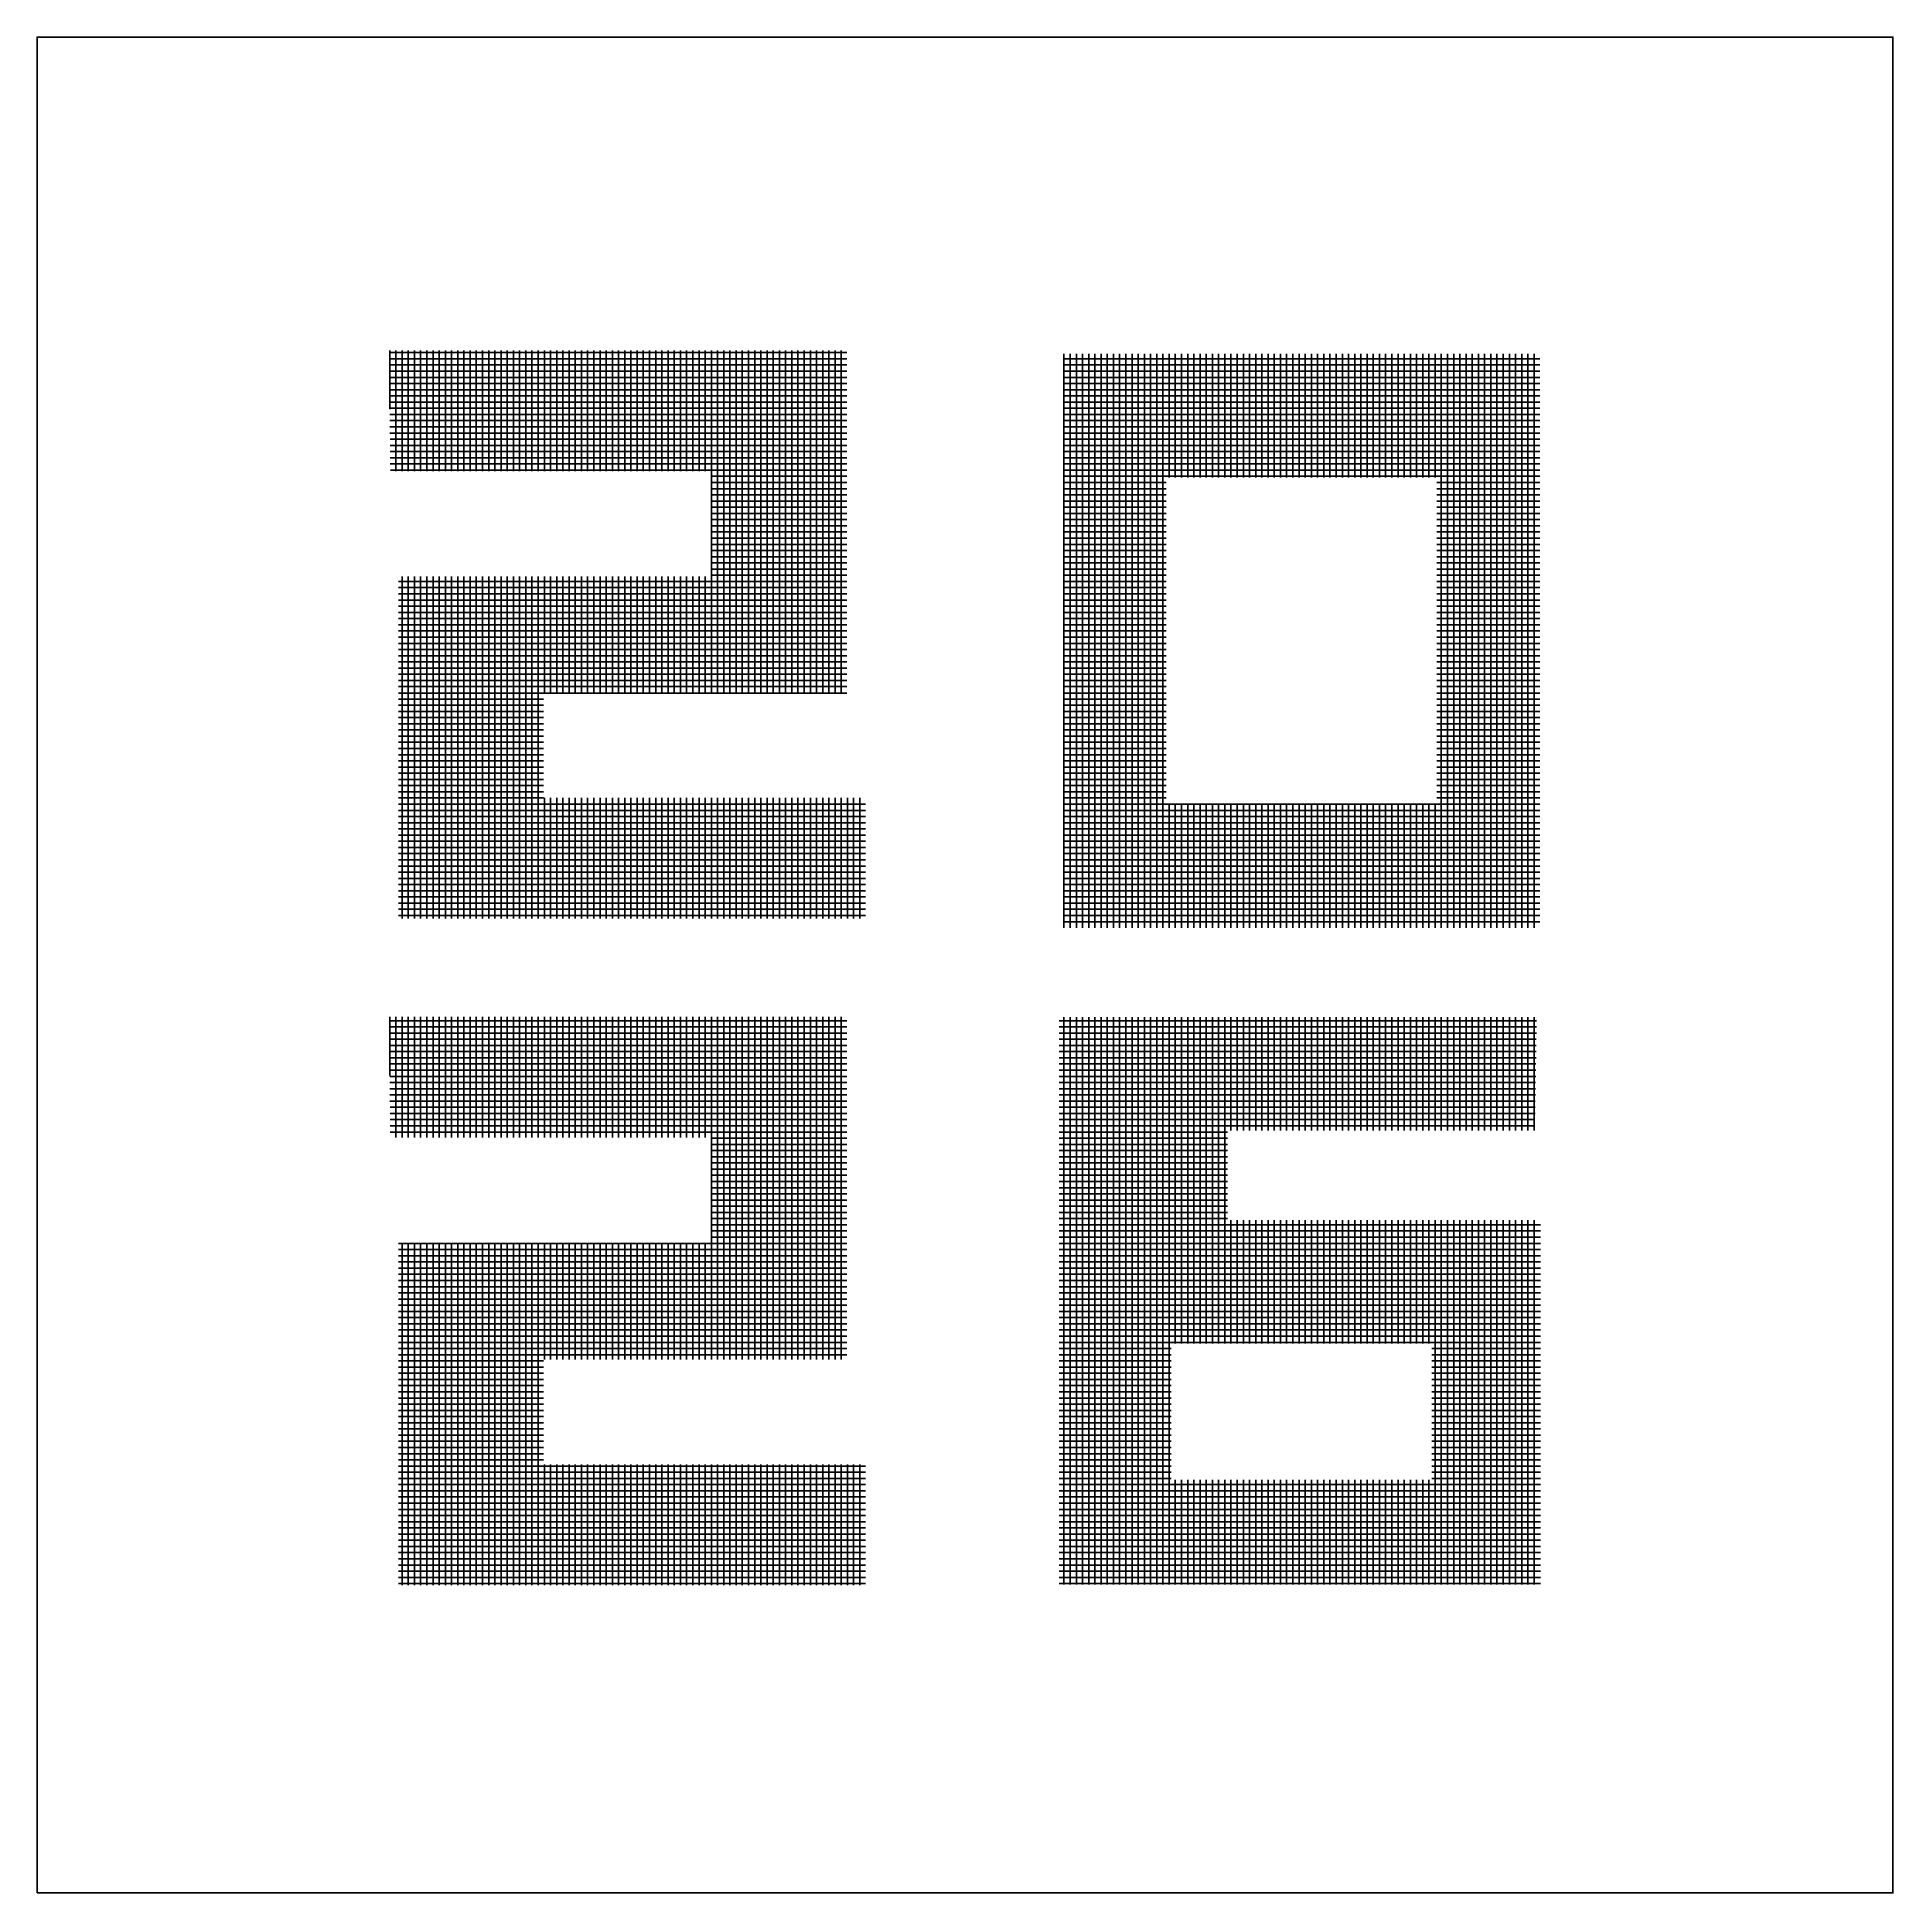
# Model space of a CAD drawing. Header units: millimetres. Extents: x -30 to 30, y -30 to 30.
import ezdxf

# ---------------------------------------------------------------- set-up
doc = ezdxf.new("R2010")
doc.units = ezdxf.units.MM
doc.layers.add('图层01', color=12, linetype='Continuous', true_color=0xc80000)

msp = doc.modelspace()

# ---------------------------------------------------------------- linework, layer by layer
at = {"layer": '图层01'}
msp.add_lwpolyline([(-30, -30), (30, -30), (30, 30), (-30, 30)], close=True, dxfattribs=at)
msp.add_lwpolyline([(-30, -30), (30, -30), (30, 30), (-30, 30)], close=True, dxfattribs=at)
msp.add_lwpolyline([(-30, -30), (30, -30), (30, 30), (-30, 30)], close=True, dxfattribs=at)
msp.add_lwpolyline([(-30, -30), (30, -30), (30, 30), (-30, 30)], close=True, dxfattribs=at)
msp.add_lwpolyline([(-30, -30), (30, -30), (30, 30), (-30, 30)], close=True, dxfattribs=at)
msp.add_lwpolyline([(-30, -30), (30, -30), (30, 30), (-30, 30)], close=True, dxfattribs=at)
msp.add_lwpolyline([(-30, -30), (30, -30), (30, 30), (-30, 30)], close=True, dxfattribs=at)
msp.add_lwpolyline([(-30, -30), (30, -30), (30, 30), (-30, 30)], close=True, dxfattribs=at)
msp.add_lwpolyline([(-30, -30), (30, -30), (30, 30), (-30, 30)], close=True, dxfattribs=at)
msp.add_lwpolyline([(-30, -30), (30, -30), (30, 30), (-30, 30)], close=True, dxfattribs=at)
msp.add_lwpolyline([(-30, -30), (30, -30), (30, 30), (-30, 30)], close=True, dxfattribs=at)
msp.add_lwpolyline([(-30, -30), (30, -30), (30, 30), (-30, 30)], close=True, dxfattribs=at)
msp.add_lwpolyline([(-30, -30), (30, -30), (30, 30), (-30, 30)], close=True, dxfattribs=at)
msp.add_lwpolyline([(-30, -30), (30, -30), (30, 30), (-30, 30)], close=True, dxfattribs=at)
msp.add_lwpolyline([(-30, -30), (30, -30), (30, 30), (-30, 30)], close=True, dxfattribs=at)
msp.add_lwpolyline([(-30, -30), (30, -30), (30, 30), (-30, 30)], close=True, dxfattribs=at)
msp.add_lwpolyline([(-30, -30), (30, -30), (30, 30), (-30, 30)], close=True, dxfattribs=at)
msp.add_lwpolyline([(-30, -30), (30, -30), (30, 30), (-30, 30)], close=True, dxfattribs=at)
msp.add_lwpolyline([(-30, -30), (30, -30), (30, 30), (-30, 30)], close=True, dxfattribs=at)
msp.add_lwpolyline([(-30, -30), (30, -30), (30, 30), (-30, 30)], close=True, dxfattribs=at)
msp.add_lwpolyline([(-30, -30), (30, -30), (30, 30), (-30, 30)], close=True, dxfattribs=at)
msp.add_lwpolyline([(-30, -30), (30, -30), (30, 30), (-30, 30)], close=True, dxfattribs=at)
msp.add_lwpolyline([(-30, -30), (30, -30), (30, 30), (-30, 30)], close=True, dxfattribs=at)
msp.add_lwpolyline([(-30, -30), (30, -30), (30, 30), (-30, 30)], close=True, dxfattribs=at)
msp.add_lwpolyline([(-30, -30), (30, -30), (30, 30), (-30, 30)], close=True, dxfattribs=at)
msp.add_lwpolyline([(-30, -30), (30, -30), (30, 30), (-30, 30)], close=True, dxfattribs=at)
msp.add_lwpolyline([(-30, -30), (30, -30), (30, 30), (-30, 30)], close=True, dxfattribs=at)
msp.add_lwpolyline([(-30, -30), (30, -30), (30, 30), (-30, 30)], close=True, dxfattribs=at)
msp.add_lwpolyline([(-30, -30), (30, -30), (30, 30), (-30, 30)], close=True, dxfattribs=at)
msp.add_lwpolyline([(-30, -30), (30, -30), (30, 30), (-30, 30)], close=True, dxfattribs=at)
msp.add_lwpolyline([(-30, -30), (30, -30), (30, 30), (-30, 30)], close=True, dxfattribs=at)
msp.add_lwpolyline([(-30, -30), (30, -30), (30, 30), (-30, 30)], close=True, dxfattribs=at)
msp.add_lwpolyline([(-30, -30), (30, -30), (30, 30), (-30, 30)], close=True, dxfattribs=at)
msp.add_lwpolyline([(-30, -30), (30, -30), (30, 30), (-30, 30)], close=True, dxfattribs=at)
msp.add_lwpolyline([(-30, -30), (30, -30), (30, 30), (-30, 30)], close=True, dxfattribs=at)
msp.add_lwpolyline([(-30, -30), (30, -30), (30, 30), (-30, 30)], close=True, dxfattribs=at)
msp.add_lwpolyline([(-30, -30), (30, -30), (30, 30), (-30, 30)], close=True, dxfattribs=at)
msp.add_lwpolyline([(-30, -30), (30, -30), (30, 30), (-30, 30)], close=True, dxfattribs=at)
msp.add_lwpolyline([(-30, -30), (30, -30), (30, 30), (-30, 30)], close=True, dxfattribs=at)
msp.add_lwpolyline([(-30, -30), (30, -30), (30, 30), (-30, 30)], close=True, dxfattribs=at)
for points in [[(-18.62, 19.8), (-3.824, 19.8)], [(-18.62, 19.8), (-3.824, 19.8)], [(-18.6, 19.871), (-18.6, 17.971)], [(-18.6, 19.871), (-18.6, 17.971)], [(-18.4, 19.871), (-18.4, 15.966)], [(-18.4, 19.871), (-18.4, 15.966)], [(-18.2, 19.871), (-18.2, 15.966)], [(-18.2, 19.871), (-18.2, 15.966)], [(-18, 19.871), (-18, 15.966)], [(-18, 19.871), (-18, 15.966)], [(-17.8, 19.871), (-17.8, 15.966)], [(-17.8, 19.871), (-17.8, 15.966)], [(-17.6, 19.871), (-17.6, 15.966)], [(-17.6, 19.871), (-17.6, 15.966)], [(-17.4, 19.871), (-17.4, 15.966)], [(-17.4, 19.871), (-17.4, 15.966)], [(-17.2, 19.871), (-17.2, 15.966)], [(-17.2, 19.871), (-17.2, 15.966)], [(-17, 19.871), (-17, 15.966)], [(-17, 19.871), (-17, 15.966)], [(-16.8, 19.871), (-16.8, 15.966)], [(-16.8, 19.871), (-16.8, 15.966)], [(-16.6, 19.871), (-16.6, 15.966)], [(-16.6, 19.871), (-16.6, 15.966)], [(-16.4, 19.871), (-16.4, 15.966)], [(-16.4, 19.871), (-16.4, 15.966)], [(-16.2, 19.871), (-16.2, 15.966)], [(-16.2, 19.871), (-16.2, 15.966)], [(-16, 19.871), (-16, 15.966)], [(-16, 19.871), (-16, 15.966)], [(-15.8, 19.871), (-15.8, 15.966)], [(-15.8, 19.871), (-15.8, 15.966)], [(-15.6, 19.871), (-15.6, 15.966)], [(-15.6, 19.871), (-15.6, 15.966)], [(-15.4, 19.871), (-15.4, 15.966)], [(-15.4, 19.871), (-15.4, 15.966)], [(-15.2, 19.871), (-15.2, 15.966)], [(-15.2, 19.871), (-15.2, 15.966)], [(-15, 19.871), (-15, 15.966)], [(-15, 19.871), (-15, 15.966)], [(-14.8, 19.871), (-14.8, 15.966)], [(-14.8, 19.871), (-14.8, 15.966)], [(-14.6, 19.871), (-14.6, 15.966)], [(-14.6, 19.871), (-14.6, 15.966)], [(-14.4, 19.871), (-14.4, 15.966)], [(-14.4, 19.871), (-14.4, 15.966)], [(-14.2, 19.871), (-14.2, 15.966)], [(-14.2, 19.871), (-14.2, 15.966)], [(-14, 19.871), (-14, 15.966)], [(-14, 19.871), (-14, 15.966)], [(-13.8, 19.871), (-13.8, 15.966)], [(-13.8, 19.871), (-13.8, 15.966)], [(-13.6, 19.871), (-13.6, 15.966)], [(-13.6, 19.871), (-13.6, 15.966)], [(-13.4, 19.871), (-13.4, 15.966)], [(-13.4, 19.871), (-13.4, 15.966)], [(-13.2, 19.871), (-13.2, 15.966)], [(-13.2, 19.871), (-13.2, 15.966)], [(-13, 19.871), (-13, 15.966)], [(-13, 19.871), (-13, 15.966)], [(-12.8, 19.871), (-12.8, 15.966)], [(-12.8, 19.871), (-12.8, 15.966)], [(-12.6, 19.871), (-12.6, 15.966)], [(-12.6, 19.871), (-12.6, 15.966)], [(-12.4, 19.871), (-12.4, 15.966)], [(-12.4, 19.871), (-12.4, 15.966)], [(-12.2, 19.871), (-12.2, 15.966)], [(-12.2, 19.871), (-12.2, 15.966)], [(-12, 19.871), (-12, 15.966)], [(-12, 19.871), (-12, 15.966)], [(-11.8, 19.871), (-11.8, 15.966)], [(-11.8, 19.871), (-11.8, 15.966)], [(-11.6, 19.871), (-11.6, 15.966)], [(-11.6, 19.871), (-11.6, 15.966)], [(-11.4, 19.871), (-11.4, 15.966)], [(-11.4, 19.871), (-11.4, 15.966)], [(-11.2, 19.871), (-11.2, 15.966)], [(-11.2, 19.871), (-11.2, 15.966)], [(-11, 19.871), (-11, 15.966)], [(-11, 19.871), (-11, 15.966)], [(-10.8, 19.871), (-10.8, 15.966)], [(-10.8, 19.871), (-10.8, 15.966)], [(-10.6, 15.966), (-10.6, 19.871)], [(-10.6, 15.966), (-10.6, 19.871)], [(-10.4, 19.871), (-10.4, 15.966)], [(-10.4, 19.871), (-10.4, 15.966)], [(-10.2, 19.871), (-10.2, 15.966)], [(-10.2, 19.871), (-10.2, 15.966)], [(-10, 19.871), (-10, 15.966)], [(-10, 19.871), (-10, 15.966)], [(-9.8, 19.871), (-9.8, 15.966)], [(-9.8, 19.871), (-9.8, 15.966)], [(-9.6, 19.871), (-9.6, 15.966)], [(-9.6, 19.871), (-9.6, 15.966)], [(-9.4, 19.871), (-9.4, 15.966)], [(-9.4, 19.871), (-9.4, 15.966)], [(-9.2, 19.871), (-9.2, 15.966)], [(-9.2, 19.871), (-9.2, 15.966)], [(-9, 19.871), (-9, 15.966)], [(-9, 19.871), (-9, 15.966)], [(-8.8, 19.871), (-8.8, 15.966)], [(-8.8, 19.871), (-8.8, 15.966)], [(-8.6, 19.871), (-8.6, 15.966)], [(-8.6, 19.871), (-8.6, 15.966)], [(-8.4, 19.871), (-8.4, 15.966)], [(-8.4, 19.871), (-8.4, 15.966)], [(-8.2, 19.871), (-8.2, 8.794)], [(-8.2, 19.871), (-8.2, 8.794)], [(-8, 19.871), (-8, 8.794)], [(-8, 19.871), (-8, 8.794)], [(-7.8, 19.871), (-7.8, 8.794)], [(-7.8, 19.871), (-7.8, 8.794)], [(-7.6, 19.871), (-7.6, 8.794)], [(-7.6, 19.871), (-7.6, 8.794)], [(-7.4, 19.871), (-7.4, 8.794)], [(-7.4, 19.871), (-7.4, 8.794)], [(-7.2, 19.871), (-7.2, 8.794)], [(-7.2, 19.871), (-7.2, 8.794)], [(-7, 19.871), (-7, 8.794)], [(-7, 19.871), (-7, 8.794)], [(-6.8, 19.871), (-6.8, 8.794)], [(-6.8, 19.871), (-6.8, 8.794)], [(-6.6, 19.871), (-6.6, 8.794)], [(-6.6, 19.871), (-6.6, 8.794)], [(-6.4, 19.871), (-6.4, 8.794)], [(-6.4, 19.871), (-6.4, 8.794)], [(-6.2, 19.871), (-6.2, 8.794)], [(-6.2, 19.871), (-6.2, 8.794)], [(-6, 19.871), (-6, 8.794)], [(-6, 19.871), (-6, 8.794)], [(-5.8, 19.871), (-5.8, 8.794)], [(-5.8, 19.871), (-5.8, 8.794)], [(-5.6, 19.871), (-5.6, 8.794)], [(-5.6, 19.871), (-5.6, 8.794)], [(-5.4, 19.871), (-5.4, 8.794)], [(-5.4, 19.871), (-5.4, 8.794)], [(-5.2, 19.871), (-5.2, 8.794)], [(-5.2, 19.871), (-5.2, 8.794)], [(-5, 19.871), (-5, 8.794)], [(-5, 19.871), (-5, 8.794)], [(-4.8, 19.871), (-4.8, 8.794)], [(-4.8, 19.871), (-4.8, 8.794)], [(-4.6, 19.871), (-4.6, 8.794)], [(-4.6, 19.871), (-4.6, 8.794)], [(-4.4, 19.871), (-4.4, 8.794)], [(-4.4, 19.871), (-4.4, 8.794)], [(-4.2, 19.871), (-4.2, 8.794)], [(-4.2, 19.871), (-4.2, 8.794)], [(-4, 19.871), (-4, 8.794)], [(-4, 19.871), (-4, 8.794)], [(-18.617, 19.6), (-3.824, 19.6)], [(-18.617, 19.6), (-3.824, 19.6)], [(-18.615, 19.4), (-3.824, 19.4)], [(-18.615, 19.4), (-3.824, 19.4)], [(-18.613, 19.2), (-3.824, 19.2)], [(-18.613, 19.2), (-3.824, 19.2)], [(3.177, 19.6), (18.581, 19.6)], [(3.177, 19.6), (18.581, 19.6)], [(3.177, 19.4), (18.581, 19.4)], [(3.177, 19.4), (18.581, 19.4)], [(3.177, 19.2), (18.581, 19.2)], [(3.177, 19.2), (18.581, 19.2)], [(3.2, 19.761), (3.2, 1.207)], [(3.2, 19.761), (3.2, 1.207)], [(3.4, 19.761), (3.4, 1.207)], [(3.4, 19.761), (3.4, 1.207)], [(3.6, 19.761), (3.6, 1.207)], [(3.6, 19.761), (3.6, 1.207)], [(3.8, 19.761), (3.8, 1.207)], [(3.8, 19.761), (3.8, 1.207)], [(4, 19.761), (4, 1.207)], [(4, 19.761), (4, 1.207)], [(4.2, 19.761), (4.2, 1.207)], [(4.2, 19.761), (4.2, 1.207)], [(4.4, 19.761), (4.4, 1.207)], [(4.4, 19.761), (4.4, 1.207)], [(4.6, 19.761), (4.6, 1.207)], [(4.6, 19.761), (4.6, 1.207)], [(4.8, 19.761), (4.8, 1.207)], [(4.8, 19.761), (4.8, 1.207)], [(5, 19.761), (5, 1.207)], [(5, 19.761), (5, 1.207)], [(5.2, 19.761), (5.2, 1.207)], [(5.2, 19.761), (5.2, 1.207)], [(5.4, 19.761), (5.4, 1.207)], [(5.4, 19.761), (5.4, 1.207)], [(5.6, 1.207), (5.6, 19.761)], [(5.6, 1.207), (5.6, 19.761)], [(5.8, 19.761), (5.8, 1.207)], [(5.8, 19.761), (5.8, 1.207)], [(6, 19.761), (6, 1.207)], [(6, 19.761), (6, 1.207)], [(6.2, 19.761), (6.2, 1.207)], [(6.2, 19.761), (6.2, 1.207)], [(6.4, 19.761), (6.4, 1.207)], [(6.4, 19.761), (6.4, 1.207)], [(6.6, 19.761), (6.6, 15.76)], [(6.6, 19.761), (6.6, 15.76)], [(6.8, 19.761), (6.8, 15.76)], [(6.8, 19.761), (6.8, 15.76)], [(7, 19.761), (7, 15.76)], [(7, 19.761), (7, 15.76)], [(7.2, 19.761), (7.2, 15.76)], [(7.2, 19.761), (7.2, 15.76)], [(7.4, 19.761), (7.4, 15.76)], [(7.4, 19.761), (7.4, 15.76)], [(7.6, 19.761), (7.6, 15.76)], [(7.6, 19.761), (7.6, 15.76)], [(7.8, 19.761), (7.8, 15.76)], [(7.8, 19.761), (7.8, 15.76)], [(8, 19.761), (8, 15.76)], [(8, 19.761), (8, 15.76)], [(8.2, 19.761), (8.2, 15.76)], [(8.2, 19.761), (8.2, 15.76)], [(8.4, 19.761), (8.4, 15.76)], [(8.4, 19.761), (8.4, 15.76)], [(8.6, 19.761), (8.6, 15.76)], [(8.6, 19.761), (8.6, 15.76)], [(8.8, 19.761), (8.8, 15.76)], [(8.8, 19.761), (8.8, 15.76)], [(9, 19.761), (9, 15.76)], [(9, 19.761), (9, 15.76)], [(9.2, 19.761), (9.2, 15.76)], [(9.2, 19.761), (9.2, 15.76)], [(9.4, 19.761), (9.4, 15.76)], [(9.4, 19.761), (9.4, 15.76)], [(9.6, 19.761), (9.6, 15.76)], [(9.6, 19.761), (9.6, 15.76)], [(9.8, 19.761), (9.8, 15.76)], [(9.8, 19.761), (9.8, 15.76)], [(10, 19.761), (10, 15.76)], [(10, 19.761), (10, 15.76)], [(10.2, 19.761), (10.2, 15.76)], [(10.2, 19.761), (10.2, 15.76)], [(10.4, 19.761), (10.4, 15.76)], [(10.4, 19.761), (10.4, 15.76)], [(10.6, 19.761), (10.6, 15.76)], [(10.6, 19.761), (10.6, 15.76)], [(10.8, 19.761), (10.8, 15.76)], [(10.8, 19.761), (10.8, 15.76)], [(11, 19.761), (11, 15.76)], [(11, 19.761), (11, 15.76)], [(11.2, 19.761), (11.2, 15.76)], [(11.2, 19.761), (11.2, 15.76)], [(11.4, 19.761), (11.4, 15.76)], [(11.4, 19.761), (11.4, 15.76)], [(11.6, 19.761), (11.6, 15.76)], [(11.6, 19.761), (11.6, 15.76)], [(11.8, 19.761), (11.8, 15.76)], [(11.8, 19.761), (11.8, 15.76)], [(12, 19.761), (12, 15.76)], [(12, 19.761), (12, 15.76)], [(12.2, 19.761), (12.2, 15.76)], [(12.2, 19.761), (12.2, 15.76)], [(12.4, 19.761), (12.4, 15.76)], [(12.4, 19.761), (12.4, 15.76)], [(12.6, 19.761), (12.6, 15.76)], [(12.6, 19.761), (12.6, 15.76)], [(12.8, 19.761), (12.8, 15.76)], [(12.8, 19.761), (12.8, 15.76)], [(13, 19.761), (13, 15.76)], [(13, 19.761), (13, 15.76)], [(13.2, 19.761), (13.2, 15.76)], [(13.2, 19.761), (13.2, 15.76)], [(13.4, 19.761), (13.4, 15.76)], [(13.4, 19.761), (13.4, 15.76)], [(13.6, 19.761), (13.6, 15.76)], [(13.6, 19.761), (13.6, 15.76)], [(13.8, 19.761), (13.8, 15.76)], [(13.8, 19.761), (13.8, 15.76)], [(14, 19.761), (14, 15.76)], [(14, 19.761), (14, 15.76)], [(14.2, 19.761), (14.2, 15.76)], [(14.2, 19.761), (14.2, 15.76)], [(14.4, 19.761), (14.4, 15.76)], [(14.4, 19.761), (14.4, 15.76)], [(14.6, 19.761), (14.6, 15.76)], [(14.6, 19.761), (14.6, 15.76)], [(14.8, 19.761), (14.8, 15.76)], [(14.8, 19.761), (14.8, 15.76)], [(15, 19.761), (15, 15.76)], [(15, 19.761), (15, 15.76)], [(15.2, 19.761), (15.2, 15.76)], [(15.2, 19.761), (15.2, 15.76)], [(15.4, 19.761), (15.4, 1.207)], [(15.4, 19.761), (15.4, 1.207)], [(15.6, 19.761), (15.6, 1.207)], [(15.6, 19.761), (15.6, 1.207)], [(15.8, 19.761), (15.8, 1.207)], [(15.8, 19.761), (15.8, 1.207)], [(16, 19.761), (16, 1.207)], [(16, 19.761), (16, 1.207)], [(16.2, 19.761), (16.2, 1.207)], [(16.2, 19.761), (16.2, 1.207)], [(16.4, 19.761), (16.4, 1.207)], [(16.4, 19.761), (16.4, 1.207)], [(16.6, 19.761), (16.6, 1.207)], [(16.6, 19.761), (16.6, 1.207)], [(16.8, 19.761), (16.8, 1.207)], [(16.8, 19.761), (16.8, 1.207)], [(17, 19.761), (17, 1.207)], [(17, 19.761), (17, 1.207)], [(17.2, 19.761), (17.2, 1.207)], [(17.2, 19.761), (17.2, 1.207)], [(17.4, 19.761), (17.4, 1.207)], [(17.4, 19.761), (17.4, 1.207)], [(17.6, 19.761), (17.6, 1.207)], [(17.6, 19.761), (17.6, 1.207)], [(17.8, 19.761), (17.8, 1.207)], [(17.8, 19.761), (17.8, 1.207)], [(18, 19.761), (18, 1.207)], [(18, 19.761), (18, 1.207)], [(18.2, 19.761), (18.2, 1.207)], [(18.2, 19.761), (18.2, 1.207)], [(18.4, 19.761), (18.4, 1.207)], [(18.4, 19.761), (18.4, 1.207)], [(-18.611, 19), (-3.824, 19)], [(-18.611, 19), (-3.824, 19)], [(-18.609, 18.8), (-3.824, 18.8)], [(-18.609, 18.8), (-3.824, 18.8)], [(-18.607, 18.6), (-3.824, 18.6)], [(-18.607, 18.6), (-3.824, 18.6)], [(3.177, 19), (18.581, 19)], [(3.177, 19), (18.581, 19)], [(3.177, 18.8), (18.581, 18.8)], [(3.177, 18.8), (18.581, 18.8)], [(3.177, 18.6), (18.581, 18.6)], [(3.177, 18.6), (18.581, 18.6)], [(-18.605, 18.4), (-3.824, 18.4)], [(-18.605, 18.4), (-3.824, 18.4)], [(-18.602, 18.2), (-3.824, 18.2)], [(-18.602, 18.2), (-3.824, 18.2)], [(-18.6, 18), (-3.824, 18)], [(-18.6, 18), (-3.824, 18)], [(3.177, 18.4), (18.581, 18.4)], [(3.177, 18.4), (18.581, 18.4)], [(3.177, 18.2), (18.581, 18.2)], [(3.177, 18.2), (18.581, 18.2)], [(3.177, 18), (18.581, 18)], [(3.177, 18), (18.581, 18)], [(-18.598, 17.8), (-3.824, 17.8)], [(-18.598, 17.8), (-3.824, 17.8)], [(-18.596, 17.6), (-3.824, 17.6)], [(-18.596, 17.6), (-3.824, 17.6)], [(-18.594, 17.4), (-3.824, 17.4)], [(-18.594, 17.4), (-3.824, 17.4)], [(3.177, 17.8), (18.581, 17.8)], [(3.177, 17.8), (18.581, 17.8)], [(3.177, 17.6), (18.581, 17.6)], [(3.177, 17.6), (18.581, 17.6)], [(3.177, 17.4), (18.581, 17.4)], [(3.177, 17.4), (18.581, 17.4)], [(-18.592, 17.2), (-3.824, 17.2)], [(-18.592, 17.2), (-3.824, 17.2)], [(-18.59, 17), (-3.824, 17)], [(-18.59, 17), (-3.824, 17)], [(-18.587, 16.8), (-3.824, 16.8)], [(-18.587, 16.8), (-3.824, 16.8)], [(3.177, 17.2), (18.581, 17.2)], [(3.177, 17.2), (18.581, 17.2)], [(3.177, 17), (18.581, 17)], [(3.177, 17), (18.581, 17)], [(3.177, 16.8), (18.581, 16.8)], [(3.177, 16.8), (18.581, 16.8)], [(-18.585, 16.6), (-3.824, 16.6)], [(-18.585, 16.6), (-3.824, 16.6)], [(-18.583, 16.4), (-3.824, 16.4)], [(-18.583, 16.4), (-3.824, 16.4)], [(-18.581, 16.2), (-3.824, 16.2)], [(-18.581, 16.2), (-3.824, 16.2)], [(3.177, 16.6), (18.581, 16.6)], [(3.177, 16.6), (18.581, 16.6)], [(3.177, 16.4), (18.581, 16.4)], [(3.177, 16.4), (18.581, 16.4)], [(3.177, 16.2), (18.581, 16.2)], [(3.177, 16.2), (18.581, 16.2)], [(-18.579, 16), (-3.824, 16)], [(-18.579, 16), (-3.824, 16)], [(-8.22, 15.8), (-3.824, 15.8)], [(-8.22, 15.8), (-3.824, 15.8)], [(-8.22, 15.6), (-3.824, 15.6)], [(-8.22, 15.6), (-3.824, 15.6)], [(3.177, 16), (18.581, 16)], [(3.177, 16), (18.581, 16)], [(3.177, 15.8), (18.581, 15.8)], [(3.177, 15.8), (18.581, 15.8)], [(3.177, 15.6), (6.499, 15.6)], [(3.177, 15.6), (6.499, 15.6)], [(15.259, 15.6), (18.581, 15.6)], [(15.259, 15.6), (18.581, 15.6)], [(-8.22, 15.4), (-3.824, 15.4)], [(-8.22, 15.4), (-3.824, 15.4)], [(-8.22, 15.2), (-3.824, 15.2)], [(-8.22, 15.2), (-3.824, 15.2)], [(-8.22, 15), (-3.824, 15)], [(-8.22, 15), (-3.824, 15)], [(3.177, 15.4), (6.499, 15.4)], [(3.177, 15.4), (6.499, 15.4)], [(3.177, 15.2), (6.499, 15.2)], [(3.177, 15.2), (6.499, 15.2)], [(3.177, 15), (6.499, 15)], [(3.177, 15), (6.499, 15)], [(15.259, 15.4), (18.581, 15.4)], [(15.259, 15.4), (18.581, 15.4)], [(15.259, 15.2), (18.581, 15.2)], [(15.259, 15.2), (18.581, 15.2)], [(15.259, 15), (18.581, 15)], [(15.259, 15), (18.581, 15)], [(-8.22, 14.8), (-3.824, 14.8)], [(-8.22, 14.8), (-3.824, 14.8)], [(-8.22, 14.6), (-3.824, 14.6)], [(-8.22, 14.6), (-3.824, 14.6)], [(-8.22, 14.4), (-3.824, 14.4)], [(-8.22, 14.4), (-3.824, 14.4)], [(3.177, 14.8), (6.499, 14.8)], [(3.177, 14.8), (6.499, 14.8)], [(3.177, 14.6), (6.499, 14.6)], [(3.177, 14.6), (6.499, 14.6)], [(3.177, 14.4), (6.499, 14.4)], [(3.177, 14.4), (6.499, 14.4)], [(15.259, 14.8), (18.581, 14.8)], [(15.259, 14.8), (18.581, 14.8)], [(15.259, 14.6), (18.581, 14.6)], [(15.259, 14.6), (18.581, 14.6)], [(15.259, 14.4), (18.581, 14.4)], [(15.259, 14.4), (18.581, 14.4)], [(-8.22, 14.2), (-3.824, 14.2)], [(-8.22, 14.2), (-3.824, 14.2)], [(-8.22, 14), (-3.824, 14)], [(-8.22, 14), (-3.824, 14)], [(-8.22, 13.8), (-3.824, 13.8)], [(-8.22, 13.8), (-3.824, 13.8)], [(3.177, 14.2), (6.499, 14.2)], [(3.177, 14.2), (6.499, 14.2)], [(3.177, 14), (6.499, 14)], [(3.177, 14), (6.499, 14)], [(3.177, 13.8), (6.499, 13.8)], [(3.177, 13.8), (6.499, 13.8)], [(15.259, 14.2), (18.581, 14.2)], [(15.259, 14.2), (18.581, 14.2)], [(15.259, 14), (18.581, 14)], [(15.259, 14), (18.581, 14)], [(15.259, 13.8), (18.581, 13.8)], [(15.259, 13.8), (18.581, 13.8)], [(-8.22, 13.6), (-3.824, 13.6)], [(-8.22, 13.6), (-3.824, 13.6)], [(-8.22, 13.4), (-3.824, 13.4)], [(-8.22, 13.4), (-3.824, 13.4)], [(-8.22, 13.2), (-3.824, 13.2)], [(-8.22, 13.2), (-3.824, 13.2)], [(3.177, 13.6), (6.499, 13.6)], [(3.177, 13.6), (6.499, 13.6)], [(3.177, 13.4), (6.499, 13.4)], [(3.177, 13.4), (6.499, 13.4)], [(3.177, 13.2), (6.499, 13.2)], [(3.177, 13.2), (6.499, 13.2)], [(15.259, 13.6), (18.581, 13.6)], [(15.259, 13.6), (18.581, 13.6)], [(15.259, 13.4), (18.581, 13.4)], [(15.259, 13.4), (18.581, 13.4)], [(15.259, 13.2), (18.581, 13.2)], [(15.259, 13.2), (18.581, 13.2)], [(-8.22, 13), (-3.824, 13)], [(-8.22, 13), (-3.824, 13)], [(-8.22, 12.8), (-3.824, 12.8)], [(-8.22, 12.8), (-3.824, 12.8)], [(-8.22, 12.6), (-3.824, 12.6)], [(-8.22, 12.6), (-3.824, 12.6)], [(3.177, 13), (6.499, 13)], [(3.177, 13), (6.499, 13)], [(3.177, 12.8), (6.499, 12.8)], [(3.177, 12.8), (6.499, 12.8)], [(3.177, 12.6), (6.499, 12.6)], [(3.177, 12.6), (6.499, 12.6)], [(15.259, 13), (18.581, 13)], [(15.259, 13), (18.581, 13)], [(15.259, 12.8), (18.581, 12.8)], [(15.259, 12.8), (18.581, 12.8)], [(15.259, 12.6), (18.581, 12.6)], [(15.259, 12.6), (18.581, 12.6)], [(-18.315, 12.4), (-3.824, 12.4)], [(-18.315, 12.4), (-3.824, 12.4)], [(-18.315, 12.2), (-3.824, 12.2)], [(-18.315, 12.2), (-3.824, 12.2)], [(-18.315, 12), (-3.824, 12)], [(-18.315, 12), (-3.824, 12)], [(-18.2, 12.56), (-18.2, 1.501)], [(-18.2, 12.56), (-18.2, 1.501)], [(-18, 12.56), (-18, 1.501)], [(-18, 12.56), (-18, 1.501)], [(-17.8, 12.56), (-17.8, 1.501)], [(-17.8, 12.56), (-17.8, 1.501)], [(-17.6, 12.56), (-17.6, 1.501)], [(-17.6, 12.56), (-17.6, 1.501)], [(-17.4, 12.56), (-17.4, 1.501)], [(-17.4, 12.56), (-17.4, 1.501)], [(-17.2, 12.56), (-17.2, 1.501)], [(-17.2, 12.56), (-17.2, 1.501)], [(-17, 12.56), (-17, 1.501)], [(-17, 12.56), (-17, 1.501)], [(-16.8, 12.56), (-16.8, 1.501)], [(-16.8, 12.56), (-16.8, 1.501)], [(-16.6, 12.56), (-16.6, 1.501)], [(-16.6, 12.56), (-16.6, 1.501)], [(-16.4, 12.56), (-16.4, 1.501)], [(-16.4, 12.56), (-16.4, 1.501)], [(-16.2, 12.56), (-16.2, 1.501)], [(-16.2, 12.56), (-16.2, 1.501)], [(-16, 12.56), (-16, 1.501)], [(-16, 12.56), (-16, 1.501)], [(-15.8, 12.56), (-15.8, 1.501)], [(-15.8, 12.56), (-15.8, 1.501)], [(-15.6, 12.56), (-15.6, 1.501)], [(-15.6, 12.56), (-15.6, 1.501)], [(-15.4, 12.56), (-15.4, 1.501)], [(-15.4, 12.56), (-15.4, 1.501)], [(-15.2, 12.56), (-15.2, 1.501)], [(-15.2, 12.56), (-15.2, 1.501)], [(-15, 12.56), (-15, 1.501)], [(-15, 12.56), (-15, 1.501)], [(-14.8, 12.56), (-14.8, 1.501)], [(-14.8, 12.56), (-14.8, 1.501)], [(-14.6, 12.56), (-14.6, 1.501)], [(-14.6, 12.56), (-14.6, 1.501)], [(-14.4, 12.56), (-14.4, 1.501)], [(-14.4, 12.56), (-14.4, 1.501)], [(-14.2, 12.56), (-14.2, 1.501)], [(-14.2, 12.56), (-14.2, 1.501)], [(-14, 12.56), (-14, 1.501)], [(-14, 12.56), (-14, 1.501)], [(-13.8, 12.56), (-13.8, 1.501)], [(-13.8, 12.56), (-13.8, 1.501)], [(-13.6, 12.56), (-13.6, 8.794)], [(-13.6, 12.56), (-13.6, 8.794)], [(-13.4, 12.56), (-13.4, 8.794)], [(-13.4, 12.56), (-13.4, 8.794)], [(-13.2, 12.56), (-13.2, 8.794)], [(-13.2, 12.56), (-13.2, 8.794)], [(-13, 12.56), (-13, 8.794)], [(-13, 12.56), (-13, 8.794)], [(-12.8, 12.56), (-12.8, 8.794)], [(-12.8, 12.56), (-12.8, 8.794)], [(-12.6, 12.56), (-12.6, 8.794)], [(-12.6, 12.56), (-12.6, 8.794)], [(-12.4, 12.56), (-12.4, 8.794)], [(-12.4, 12.56), (-12.4, 8.794)], [(-12.2, 12.56), (-12.2, 8.794)], [(-12.2, 12.56), (-12.2, 8.794)], [(-12, 12.56), (-12, 8.794)], [(-12, 12.56), (-12, 8.794)], [(-11.8, 12.56), (-11.8, 8.794)], [(-11.8, 12.56), (-11.8, 8.794)], [(-11.6, 12.56), (-11.6, 8.794)], [(-11.6, 12.56), (-11.6, 8.794)], [(-11.4, 12.56), (-11.4, 8.794)], [(-11.4, 12.56), (-11.4, 8.794)], [(-11.2, 12.56), (-11.2, 8.794)], [(-11.2, 12.56), (-11.2, 8.794)], [(-11, 12.56), (-11, 8.794)], [(-11, 12.56), (-11, 8.794)], [(-10.8, 12.56), (-10.8, 8.794)], [(-10.8, 12.56), (-10.8, 8.794)], [(-10.6, 8.794), (-10.6, 12.56)], [(-10.6, 8.794), (-10.6, 12.56)], [(-10.4, 12.56), (-10.4, 8.794)], [(-10.4, 12.56), (-10.4, 8.794)], [(-10.2, 12.56), (-10.2, 8.794)], [(-10.2, 12.56), (-10.2, 8.794)], [(-10, 12.56), (-10, 8.794)], [(-10, 12.56), (-10, 8.794)], [(-9.8, 12.56), (-9.8, 8.794)], [(-9.8, 12.56), (-9.8, 8.794)], [(-9.6, 12.56), (-9.6, 8.794)], [(-9.6, 12.56), (-9.6, 8.794)], [(-9.4, 12.56), (-9.4, 8.794)], [(-9.4, 12.56), (-9.4, 8.794)], [(-9.2, 12.56), (-9.2, 8.794)], [(-9.2, 12.56), (-9.2, 8.794)], [(-9, 12.56), (-9, 8.794)], [(-9, 12.56), (-9, 8.794)], [(-8.8, 12.56), (-8.8, 8.794)], [(-8.8, 12.56), (-8.8, 8.794)], [(-8.6, 12.56), (-8.6, 8.794)], [(-8.6, 12.56), (-8.6, 8.794)], [(-8.4, 12.56), (-8.4, 8.794)], [(-8.4, 12.56), (-8.4, 8.794)], [(3.177, 12.4), (6.499, 12.4)], [(3.177, 12.4), (6.499, 12.4)], [(3.177, 12.2), (6.499, 12.2)], [(3.177, 12.2), (6.499, 12.2)], [(3.177, 12), (6.499, 12)], [(3.177, 12), (6.499, 12)], [(15.259, 12.4), (18.581, 12.4)], [(15.259, 12.4), (18.581, 12.4)], [(15.259, 12.2), (18.581, 12.2)], [(15.259, 12.2), (18.581, 12.2)], [(15.259, 12), (18.581, 12)], [(15.259, 12), (18.581, 12)], [(-18.315, 11.8), (-3.824, 11.8)], [(-18.315, 11.8), (-3.824, 11.8)], [(-18.315, 11.6), (-3.824, 11.6)], [(-18.315, 11.6), (-3.824, 11.6)], [(-18.315, 11.4), (-3.824, 11.4)], [(-18.315, 11.4), (-3.824, 11.4)], [(3.177, 11.8), (6.499, 11.8)], [(3.177, 11.8), (6.499, 11.8)], [(3.177, 11.6), (6.499, 11.6)], [(3.177, 11.6), (6.499, 11.6)], [(3.177, 11.4), (6.499, 11.4)], [(3.177, 11.4), (6.499, 11.4)], [(15.259, 11.8), (18.581, 11.8)], [(15.259, 11.8), (18.581, 11.8)], [(15.259, 11.6), (18.581, 11.6)], [(15.259, 11.6), (18.581, 11.6)], [(15.259, 11.4), (18.581, 11.4)], [(15.259, 11.4), (18.581, 11.4)], [(-18.315, 11.2), (-3.824, 11.2)], [(-18.315, 11.2), (-3.824, 11.2)], [(-18.315, 11), (-3.824, 11)], [(-18.315, 11), (-3.824, 11)], [(-18.315, 10.8), (-3.824, 10.8)], [(-18.315, 10.8), (-3.824, 10.8)], [(3.177, 11.2), (6.499, 11.2)], [(3.177, 11.2), (6.499, 11.2)], [(3.177, 11), (6.499, 11)], [(3.177, 11), (6.499, 11)], [(3.177, 10.8), (6.499, 10.8)], [(3.177, 10.8), (6.499, 10.8)], [(15.259, 11.2), (18.581, 11.2)], [(15.259, 11.2), (18.581, 11.2)], [(15.259, 11), (18.581, 11)], [(15.259, 11), (18.581, 11)], [(15.259, 10.8), (18.581, 10.8)], [(15.259, 10.8), (18.581, 10.8)], [(-18.315, 10.6), (-3.824, 10.6)], [(-18.315, 10.6), (-3.824, 10.6)], [(-18.315, 10.4), (-3.824, 10.4)], [(-18.315, 10.4), (-3.824, 10.4)], [(-18.315, 10.2), (-3.824, 10.2)], [(-18.315, 10.2), (-3.824, 10.2)], [(3.177, 10.6), (6.499, 10.6)], [(3.177, 10.6), (6.499, 10.6)], [(3.177, 10.4), (6.499, 10.4)], [(3.177, 10.4), (6.499, 10.4)], [(3.177, 10.2), (6.499, 10.2)], [(3.177, 10.2), (6.499, 10.2)], [(15.259, 10.6), (18.581, 10.6)], [(15.259, 10.6), (18.581, 10.6)], [(15.259, 10.4), (18.581, 10.4)], [(15.259, 10.4), (18.581, 10.4)], [(15.259, 10.2), (18.581, 10.2)], [(15.259, 10.2), (18.581, 10.2)], [(-18.315, 10), (-3.824, 10)], [(-18.315, 10), (-3.824, 10)], [(-18.315, 9.8), (-3.824, 9.8)], [(-18.315, 9.8), (-3.824, 9.8)], [(-18.315, 9.6), (-3.824, 9.6)], [(-18.315, 9.6), (-3.824, 9.6)], [(3.177, 10), (6.499, 10)], [(3.177, 10), (6.499, 10)], [(3.177, 9.8), (6.499, 9.8)], [(3.177, 9.8), (6.499, 9.8)], [(3.177, 9.6), (6.499, 9.6)], [(3.177, 9.6), (6.499, 9.6)], [(15.259, 10), (18.581, 10)], [(15.259, 10), (18.581, 10)], [(15.259, 9.8), (18.581, 9.8)], [(15.259, 9.8), (18.581, 9.8)], [(15.259, 9.6), (18.581, 9.6)], [(15.259, 9.6), (18.581, 9.6)], [(-18.315, 9.4), (-3.824, 9.4)], [(-18.315, 9.4), (-3.824, 9.4)], [(-18.315, 9.2), (-3.824, 9.2)], [(-18.315, 9.2), (-3.824, 9.2)], [(-18.315, 9), (-3.824, 9)], [(-18.315, 9), (-3.824, 9)], [(3.177, 9.4), (6.499, 9.4)], [(3.177, 9.4), (6.499, 9.4)], [(3.177, 9.2), (6.499, 9.2)], [(3.177, 9.2), (6.499, 9.2)], [(3.177, 9), (6.499, 9)], [(3.177, 9), (6.499, 9)], [(15.259, 9.4), (18.581, 9.4)], [(15.259, 9.4), (18.581, 9.4)], [(15.259, 9.2), (18.581, 9.2)], [(15.259, 9.2), (18.581, 9.2)], [(15.259, 9), (18.581, 9)], [(15.259, 9), (18.581, 9)], [(-18.315, 8.794), (-3.824, 8.794)], [(-18.315, 8.794), (-3.824, 8.794)], [(-18.315, 8.6), (-13.631, 8.6)], [(-18.315, 8.6), (-13.631, 8.6)], [(3.177, 8.794), (6.499, 8.794)], [(3.177, 8.794), (6.499, 8.794)], [(3.177, 8.6), (6.499, 8.6)], [(3.177, 8.6), (6.499, 8.6)], [(15.259, 8.794), (18.581, 8.794)], [(15.259, 8.794), (18.581, 8.794)], [(15.259, 8.6), (18.581, 8.6)], [(15.259, 8.6), (18.581, 8.6)], [(-18.315, 8.4), (-13.631, 8.4)], [(-18.315, 8.4), (-13.631, 8.4)], [(-18.315, 8.2), (-13.631, 8.2)], [(-18.315, 8.2), (-13.631, 8.2)], [(-18.315, 8), (-13.631, 8)], [(-18.315, 8), (-13.631, 8)], [(3.177, 8.4), (6.499, 8.4)], [(3.177, 8.4), (6.499, 8.4)], [(3.177, 8.2), (6.499, 8.2)], [(3.177, 8.2), (6.499, 8.2)], [(3.177, 8), (6.499, 8)], [(3.177, 8), (6.499, 8)], [(15.259, 8.4), (18.581, 8.4)], [(15.259, 8.4), (18.581, 8.4)], [(15.259, 8.2), (18.581, 8.2)], [(15.259, 8.2), (18.581, 8.2)], [(15.259, 8), (18.581, 8)], [(15.259, 8), (18.581, 8)], [(-18.315, 7.8), (-13.631, 7.8)], [(-18.315, 7.8), (-13.631, 7.8)], [(-18.315, 7.6), (-13.631, 7.6)], [(-18.315, 7.6), (-13.631, 7.6)], [(-18.315, 7.4), (-13.631, 7.4)], [(-18.315, 7.4), (-13.631, 7.4)], [(3.177, 7.8), (6.499, 7.8)], [(3.177, 7.8), (6.499, 7.8)], [(3.177, 7.6), (6.499, 7.6)], [(3.177, 7.6), (6.499, 7.6)], [(3.177, 7.4), (6.499, 7.4)], [(3.177, 7.4), (6.499, 7.4)], [(15.259, 7.8), (18.581, 7.8)], [(15.259, 7.8), (18.581, 7.8)], [(15.259, 7.6), (18.581, 7.6)], [(15.259, 7.6), (18.581, 7.6)], [(15.259, 7.4), (18.581, 7.4)], [(15.259, 7.4), (18.581, 7.4)], [(-18.315, 7.2), (-13.631, 7.2)], [(-18.315, 7.2), (-13.631, 7.2)], [(-18.315, 7), (-13.631, 7)], [(-18.315, 7), (-13.631, 7)], [(-18.315, 6.8), (-13.631, 6.8)], [(-18.315, 6.8), (-13.631, 6.8)], [(-18.315, 6.6), (-13.631, 6.6)], [(-18.315, 6.6), (-13.631, 6.6)], [(3.177, 7.2), (6.499, 7.2)], [(3.177, 7.2), (6.499, 7.2)], [(3.177, 7), (6.499, 7)], [(3.177, 7), (6.499, 7)], [(3.177, 6.8), (6.499, 6.8)], [(3.177, 6.8), (6.499, 6.8)], [(3.177, 6.6), (6.499, 6.6)], [(3.177, 6.6), (6.499, 6.6)], [(15.259, 7.2), (18.581, 7.2)], [(15.259, 7.2), (18.581, 7.2)], [(15.259, 7), (18.581, 7)], [(15.259, 7), (18.581, 7)], [(15.259, 6.8), (18.581, 6.8)], [(15.259, 6.8), (18.581, 6.8)], [(15.259, 6.6), (18.581, 6.6)], [(15.259, 6.6), (18.581, 6.6)], [(-18.315, 6.4), (-13.631, 6.4)], [(-18.315, 6.4), (-13.631, 6.4)], [(-18.315, 6.2), (-13.631, 6.2)], [(-18.315, 6.2), (-13.631, 6.2)], [(-18.315, 6), (-13.631, 6)], [(-18.315, 6), (-13.631, 6)], [(3.177, 6.4), (6.499, 6.4)], [(3.177, 6.4), (6.499, 6.4)], [(3.177, 6.2), (6.499, 6.2)], [(3.177, 6.2), (6.499, 6.2)], [(3.177, 6), (6.499, 6)], [(3.177, 6), (6.499, 6)], [(15.259, 6.4), (18.581, 6.4)], [(15.259, 6.4), (18.581, 6.4)], [(15.259, 6.2), (18.581, 6.2)], [(15.259, 6.2), (18.581, 6.2)], [(15.259, 6), (18.581, 6)], [(15.259, 6), (18.581, 6)], [(-18.315, 5.8), (-13.631, 5.8)], [(-18.315, 5.8), (-13.631, 5.8)], [(-18.315, 5.6), (-13.631, 5.6)], [(-18.315, 5.6), (-13.631, 5.6)], [(-18.315, 5.4), (-13.631, 5.403)], [(-18.315, 5.4), (-13.631, 5.403)], [(-13.6, 5.403), (-13.6, 1.501)], [(-13.6, 5.403), (-13.6, 1.501)], [(-13.4, 5.403), (-13.4, 1.501)], [(-13.4, 5.403), (-13.4, 1.501)], [(-13.2, 5.403), (-13.2, 1.501)], [(-13.2, 5.403), (-13.2, 1.501)], [(-13, 5.403), (-13, 1.501)], [(-13, 5.403), (-13, 1.501)], [(-12.8, 5.403), (-12.8, 1.501)], [(-12.8, 5.403), (-12.8, 1.501)], [(-12.6, 5.403), (-12.6, 1.501)], [(-12.6, 5.403), (-12.6, 1.501)], [(-12.4, 5.403), (-12.4, 1.501)], [(-12.4, 5.403), (-12.4, 1.501)], [(-12.2, 5.403), (-12.2, 1.501)], [(-12.2, 5.403), (-12.2, 1.501)], [(-12, 5.403), (-12, 1.501)], [(-12, 5.403), (-12, 1.501)], [(-11.8, 5.403), (-11.8, 1.501)], [(-11.8, 5.403), (-11.8, 1.501)], [(-11.6, 5.403), (-11.6, 1.501)], [(-11.6, 5.403), (-11.6, 1.501)], [(-11.4, 5.403), (-11.4, 1.501)], [(-11.4, 5.403), (-11.4, 1.501)], [(-11.2, 5.403), (-11.2, 1.501)], [(-11.2, 5.403), (-11.2, 1.501)], [(-11, 5.403), (-11, 1.501)], [(-11, 5.403), (-11, 1.501)], [(-10.8, 5.403), (-10.8, 1.501)], [(-10.8, 5.403), (-10.8, 1.501)], [(-10.6, 1.501), (-10.6, 5.403)], [(-10.6, 1.501), (-10.6, 5.403)], [(-10.4, 5.403), (-10.4, 1.501)], [(-10.4, 5.403), (-10.4, 1.501)], [(-10.2, 5.403), (-10.2, 1.501)], [(-10.2, 5.403), (-10.2, 1.501)], [(-10, 5.403), (-10, 1.501)], [(-10, 5.403), (-10, 1.501)], [(-9.8, 5.403), (-9.8, 1.501)], [(-9.8, 5.403), (-9.8, 1.501)], [(-9.6, 5.403), (-9.6, 1.501)], [(-9.6, 5.403), (-9.6, 1.501)], [(-9.4, 5.403), (-9.4, 1.501)], [(-9.4, 5.403), (-9.4, 1.501)], [(-9.2, 5.403), (-9.2, 1.501)], [(-9.2, 5.403), (-9.2, 1.501)], [(-9, 5.403), (-9, 1.501)], [(-9, 5.403), (-9, 1.501)], [(-8.8, 5.403), (-8.8, 1.501)], [(-8.8, 5.403), (-8.8, 1.501)], [(-8.6, 5.403), (-8.6, 1.501)], [(-8.6, 5.403), (-8.6, 1.501)], [(-8.4, 5.403), (-8.4, 1.501)], [(-8.4, 5.403), (-8.4, 1.501)], [(-8.2, 5.403), (-8.2, 1.501)], [(-8.2, 5.403), (-8.2, 1.501)], [(-8, 5.403), (-8, 1.501)], [(-8, 5.403), (-8, 1.501)], [(-7.8, 5.403), (-7.8, 1.501)], [(-7.8, 5.403), (-7.8, 1.501)], [(-7.6, 5.403), (-7.6, 1.501)], [(-7.6, 5.403), (-7.6, 1.501)], [(-7.4, 5.403), (-7.4, 1.501)], [(-7.4, 5.403), (-7.4, 1.501)], [(-7.2, 5.403), (-7.2, 1.501)], [(-7.2, 5.403), (-7.2, 1.501)], [(-7, 5.403), (-7, 1.501)], [(-7, 5.403), (-7, 1.501)], [(-6.8, 5.403), (-6.8, 1.501)], [(-6.8, 5.403), (-6.8, 1.501)], [(-6.6, 5.403), (-6.6, 1.501)], [(-6.6, 5.403), (-6.6, 1.501)], [(-6.4, 5.403), (-6.4, 1.501)], [(-6.4, 5.403), (-6.4, 1.501)], [(-6.2, 5.403), (-6.2, 1.501)], [(-6.2, 5.403), (-6.2, 1.501)], [(-6, 5.403), (-6, 1.501)], [(-6, 5.403), (-6, 1.501)], [(-5.8, 5.403), (-5.8, 1.501)], [(-5.8, 5.403), (-5.8, 1.501)], [(-5.6, 5.403), (-5.6, 1.501)], [(-5.6, 5.403), (-5.6, 1.501)], [(-5.4, 5.403), (-5.4, 1.501)], [(-5.4, 5.403), (-5.4, 1.501)], [(-5.2, 5.403), (-5.2, 1.501)], [(-5.2, 5.403), (-5.2, 1.501)], [(-5, 5.403), (-5, 1.501)], [(-5, 5.403), (-5, 1.501)], [(-4.8, 5.403), (-4.8, 1.501)], [(-4.8, 5.403), (-4.8, 1.501)], [(-4.6, 5.403), (-4.6, 1.501)], [(-4.6, 5.403), (-4.6, 1.501)], [(-4.4, 5.403), (-4.4, 1.501)], [(-4.4, 5.403), (-4.4, 1.501)], [(-4.2, 5.403), (-4.2, 1.501)], [(-4.2, 5.403), (-4.2, 1.501)], [(-4, 5.403), (-4, 1.501)], [(-4, 5.403), (-4, 1.501)], [(-3.8, 5.403), (-3.8, 1.501)], [(-3.8, 5.403), (-3.8, 1.501)], [(-3.6, 5.403), (-3.6, 1.501)], [(-3.6, 5.403), (-3.6, 1.501)], [(-3.4, 5.403), (-3.4, 1.501)], [(-3.4, 5.403), (-3.4, 1.501)], [(3.177, 5.8), (6.499, 5.8)], [(3.177, 5.8), (6.499, 5.8)], [(3.177, 5.6), (6.499, 5.6)], [(3.177, 5.6), (6.499, 5.6)], [(15.259, 5.8), (18.581, 5.8)], [(15.259, 5.8), (18.581, 5.8)], [(15.259, 5.6), (18.581, 5.6)], [(15.259, 5.6), (18.581, 5.6)], [(-18.315, 5.2), (-3.219, 5.2)], [(-18.315, 5.2), (-3.219, 5.2)], [(-18.315, 5), (-3.219, 5)], [(-18.315, 5), (-3.219, 5)], [(3.177, 5.4), (6.499, 5.4)], [(3.177, 5.4), (6.499, 5.4)], [(3.177, 5.2), (18.581, 5.2)], [(3.177, 5.2), (18.581, 5.2)], [(3.177, 5), (18.581, 5)], [(3.177, 5), (18.581, 5)], [(6.6, 5.208), (6.6, 1.207)], [(6.6, 5.208), (6.6, 1.207)], [(6.8, 5.208), (6.8, 1.207)], [(6.8, 5.208), (6.8, 1.207)], [(7, 5.208), (7, 1.207)], [(7, 5.208), (7, 1.207)], [(7.2, 5.208), (7.2, 1.207)], [(7.2, 5.208), (7.2, 1.207)], [(7.4, 5.208), (7.4, 1.207)], [(7.4, 5.208), (7.4, 1.207)], [(7.6, 5.208), (7.6, 1.207)], [(7.6, 5.208), (7.6, 1.207)], [(7.8, 5.208), (7.8, 1.207)], [(7.8, 5.208), (7.8, 1.207)], [(8, 5.208), (8, 1.207)], [(8, 5.208), (8, 1.207)], [(8.2, 5.208), (8.2, 1.207)], [(8.2, 5.208), (8.2, 1.207)], [(8.4, 5.208), (8.4, 1.207)], [(8.4, 5.208), (8.4, 1.207)], [(8.6, 5.208), (8.6, 1.207)], [(8.6, 5.208), (8.6, 1.207)], [(8.8, 5.208), (8.8, 1.207)], [(8.8, 5.208), (8.8, 1.207)], [(9, 5.208), (9, 1.207)], [(9, 5.208), (9, 1.207)], [(9.2, 5.208), (9.2, 1.207)], [(9.2, 5.208), (9.2, 1.207)], [(9.4, 5.208), (9.4, 1.207)], [(9.4, 5.208), (9.4, 1.207)], [(9.6, 5.208), (9.6, 1.207)], [(9.6, 5.208), (9.6, 1.207)], [(9.8, 5.208), (9.8, 1.207)], [(9.8, 5.208), (9.8, 1.207)], [(10, 5.208), (10, 1.207)], [(10, 5.208), (10, 1.207)], [(10.2, 5.208), (10.2, 1.207)], [(10.2, 5.208), (10.2, 1.207)], [(10.4, 5.208), (10.4, 1.207)], [(10.4, 5.208), (10.4, 1.207)], [(10.6, 5.208), (10.6, 1.207)], [(10.6, 5.208), (10.6, 1.207)], [(10.8, 5.208), (10.8, 1.207)], [(10.8, 5.208), (10.8, 1.207)], [(11, 5.208), (11, 1.207)], [(11, 5.208), (11, 1.207)], [(11.2, 5.208), (11.2, 1.207)], [(11.2, 5.208), (11.2, 1.207)], [(11.4, 5.208), (11.4, 1.207)], [(11.4, 5.208), (11.4, 1.207)], [(11.6, 5.208), (11.6, 1.207)], [(11.6, 5.208), (11.6, 1.207)], [(11.8, 5.208), (11.8, 1.207)], [(11.8, 5.208), (11.8, 1.207)], [(12, 5.208), (12, 1.207)], [(12, 5.208), (12, 1.207)], [(12.2, 5.208), (12.2, 1.207)], [(12.2, 5.208), (12.2, 1.207)], [(12.4, 5.208), (12.4, 1.207)], [(12.4, 5.208), (12.4, 1.207)], [(12.6, 5.208), (12.6, 1.207)], [(12.6, 5.208), (12.6, 1.207)], [(12.8, 5.208), (12.8, 1.207)], [(12.8, 5.208), (12.8, 1.207)], [(13, 5.208), (13, 1.207)], [(13, 5.208), (13, 1.207)], [(13.2, 5.208), (13.2, 1.207)], [(13.2, 5.208), (13.2, 1.207)], [(13.4, 5.208), (13.4, 1.207)], [(13.4, 5.208), (13.4, 1.207)], [(13.6, 5.208), (13.6, 1.207)], [(13.6, 5.208), (13.6, 1.207)], [(13.8, 5.208), (13.8, 1.207)], [(13.8, 5.208), (13.8, 1.207)], [(14, 5.208), (14, 1.207)], [(14, 5.208), (14, 1.207)], [(14.2, 5.208), (14.2, 1.207)], [(14.2, 5.208), (14.2, 1.207)], [(14.4, 5.208), (14.4, 1.207)], [(14.4, 5.208), (14.4, 1.207)], [(14.6, 5.208), (14.6, 1.207)], [(14.6, 5.208), (14.6, 1.207)], [(14.8, 5.208), (14.8, 1.207)], [(14.8, 5.208), (14.8, 1.207)], [(15, 5.208), (15, 1.207)], [(15, 5.208), (15, 1.207)], [(15.2, 5.208), (15.2, 1.207)], [(15.2, 5.208), (15.2, 1.207)], [(15.259, 5.4), (18.581, 5.4)], [(15.259, 5.4), (18.581, 5.4)], [(-18.315, 4.8), (-3.219, 4.8)], [(-18.315, 4.8), (-3.219, 4.8)], [(-18.315, 4.6), (-3.219, 4.6)], [(-18.315, 4.6), (-3.219, 4.6)], [(-18.315, 4.4), (-3.219, 4.4)], [(-18.315, 4.4), (-3.219, 4.4)], [(3.177, 4.8), (18.581, 4.8)], [(3.177, 4.8), (18.581, 4.8)], [(3.177, 4.6), (18.581, 4.6)], [(3.177, 4.6), (18.581, 4.6)], [(3.177, 4.4), (18.581, 4.4)], [(3.177, 4.4), (18.581, 4.4)], [(-18.315, 4.2), (-3.219, 4.2)], [(-18.315, 4.2), (-3.219, 4.2)], [(-18.315, 4), (-3.219, 4)], [(-18.315, 4), (-3.219, 4)], [(-18.315, 3.8), (-3.219, 3.8)], [(-18.315, 3.8), (-3.219, 3.8)], [(-18.315, 3.6), (-3.219, 3.6)], [(-18.315, 3.6), (-3.219, 3.6)], [(3.177, 4.2), (18.581, 4.2)], [(3.177, 4.2), (18.581, 4.2)], [(3.177, 4), (18.581, 4)], [(3.177, 4), (18.581, 4)], [(3.177, 3.8), (18.581, 3.8)], [(3.177, 3.8), (18.581, 3.8)], [(3.177, 3.6), (18.581, 3.6)], [(3.177, 3.6), (18.581, 3.6)], [(-18.315, 3.4), (-3.219, 3.4)], [(-18.315, 3.4), (-3.219, 3.4)], [(-18.315, 3.2), (-3.219, 3.2)], [(-18.315, 3.2), (-3.219, 3.2)], [(-18.315, 3), (-3.219, 3)], [(-18.315, 3), (-3.219, 3)], [(3.177, 3.4), (18.581, 3.4)], [(3.177, 3.4), (18.581, 3.4)], [(3.177, 3.2), (18.581, 3.2)], [(3.177, 3.2), (18.581, 3.2)], [(3.177, 3), (18.581, 3)], [(3.177, 3), (18.581, 3)], [(-18.315, 2.8), (-3.219, 2.8)], [(-18.315, 2.8), (-3.219, 2.8)], [(-18.315, 2.6), (-3.219, 2.6)], [(-18.315, 2.6), (-3.219, 2.6)], [(3.177, 2.8), (18.581, 2.8)], [(3.177, 2.8), (18.581, 2.8)], [(3.177, 2.6), (18.581, 2.6)], [(3.177, 2.6), (18.581, 2.6)], [(-18.315, 2.4), (-3.219, 2.4)], [(-18.315, 2.4), (-3.219, 2.4)], [(-18.315, 2.2), (-3.219, 2.2)], [(-18.315, 2.2), (-3.219, 2.2)], [(-18.315, 2), (-3.219, 2)], [(-18.315, 2), (-3.219, 2)], [(3.177, 2.4), (18.581, 2.4)], [(3.177, 2.4), (18.581, 2.4)], [(3.177, 2.2), (18.581, 2.2)], [(3.177, 2.2), (18.581, 2.2)], [(3.177, 2), (18.581, 2)], [(3.177, 2), (18.581, 2)], [(-3.219, 1.8), (-18.315, 1.8)], [(-3.219, 1.8), (-18.315, 1.8)], [(-3.219, 1.6), (-18.315, 1.6)], [(-3.219, 1.6), (-18.315, 1.6)], [(18.581, 1.8), (3.177, 1.8)], [(18.581, 1.8), (3.177, 1.8)], [(18.581, 1.6), (3.177, 1.6)], [(18.581, 1.6), (3.177, 1.6)], [(18.581, 1.4), (3.177, 1.4)], [(18.581, 1.4), (3.177, 1.4)], [(-18.6, -1.677), (-18.6, -3.577)], [(-18.6, -1.677), (-18.6, -3.577)], [(-18.4, -1.677), (-18.4, -5.582)], [(-18.4, -1.677), (-18.4, -5.582)], [(-18.2, -1.677), (-18.2, -5.582)], [(-18.2, -1.677), (-18.2, -5.582)], [(-18, -1.677), (-18, -5.582)], [(-18, -1.677), (-18, -5.582)], [(-17.8, -1.677), (-17.8, -5.582)], [(-17.8, -1.677), (-17.8, -5.582)], [(-17.6, -1.677), (-17.6, -5.582)], [(-17.6, -1.677), (-17.6, -5.582)], [(-17.4, -1.677), (-17.4, -5.582)], [(-17.4, -1.677), (-17.4, -5.582)], [(-17.2, -1.677), (-17.2, -5.582)], [(-17.2, -1.677), (-17.2, -5.582)], [(-17, -1.677), (-17, -5.582)], [(-17, -1.677), (-17, -5.582)], [(-16.8, -1.677), (-16.8, -5.582)], [(-16.8, -1.677), (-16.8, -5.582)], [(-16.6, -1.677), (-16.6, -5.582)], [(-16.6, -1.677), (-16.6, -5.582)], [(-16.4, -1.677), (-16.4, -5.582)], [(-16.4, -1.677), (-16.4, -5.582)], [(-16.2, -1.677), (-16.2, -5.582)], [(-16.2, -1.677), (-16.2, -5.582)], [(-16, -1.677), (-16, -5.582)], [(-16, -1.677), (-16, -5.582)], [(-15.8, -1.677), (-15.8, -5.582)], [(-15.8, -1.677), (-15.8, -5.582)], [(-15.6, -1.677), (-15.6, -5.582)], [(-15.6, -1.677), (-15.6, -5.582)], [(-15.4, -1.677), (-15.4, -5.582)], [(-15.4, -1.677), (-15.4, -5.582)], [(-15.2, -1.677), (-15.2, -5.582)], [(-15.2, -1.677), (-15.2, -5.582)], [(-15, -1.677), (-15, -5.582)], [(-15, -1.677), (-15, -5.582)], [(-14.8, -1.677), (-14.8, -5.582)], [(-14.8, -1.677), (-14.8, -5.582)], [(-14.6, -1.677), (-14.6, -5.582)], [(-14.6, -1.677), (-14.6, -5.582)], [(-14.4, -1.677), (-14.4, -5.582)], [(-14.4, -1.677), (-14.4, -5.582)], [(-14.2, -1.677), (-14.2, -5.582)], [(-14.2, -1.677), (-14.2, -5.582)], [(-14, -1.677), (-14, -5.582)], [(-14, -1.677), (-14, -5.582)], [(-13.8, -1.677), (-13.8, -5.582)], [(-13.8, -1.677), (-13.8, -5.582)], [(-13.6, -1.677), (-13.6, -5.582)], [(-13.6, -1.677), (-13.6, -5.582)], [(-13.4, -1.677), (-13.4, -5.582)], [(-13.4, -1.677), (-13.4, -5.582)], [(-13.2, -1.677), (-13.2, -5.582)], [(-13.2, -1.677), (-13.2, -5.582)], [(-13, -1.677), (-13, -5.582)], [(-13, -1.677), (-13, -5.582)], [(-12.8, -1.677), (-12.8, -5.582)], [(-12.8, -1.677), (-12.8, -5.582)], [(-12.6, -1.677), (-12.6, -5.582)], [(-12.6, -1.677), (-12.6, -5.582)], [(-12.4, -1.677), (-12.4, -5.582)], [(-12.4, -1.677), (-12.4, -5.582)], [(-12.2, -1.677), (-12.2, -5.582)], [(-12.2, -1.677), (-12.2, -5.582)], [(-12, -1.677), (-12, -5.582)], [(-12, -1.677), (-12, -5.582)], [(-11.8, -1.677), (-11.8, -5.582)], [(-11.8, -1.677), (-11.8, -5.582)], [(-11.6, -1.677), (-11.6, -5.582)], [(-11.6, -1.677), (-11.6, -5.582)], [(-11.4, -1.677), (-11.4, -5.582)], [(-11.4, -1.677), (-11.4, -5.582)], [(-11.2, -1.677), (-11.2, -5.582)], [(-11.2, -1.677), (-11.2, -5.582)], [(-11, -1.677), (-11, -5.582)], [(-11, -1.677), (-11, -5.582)], [(-10.8, -1.677), (-10.8, -5.582)], [(-10.8, -1.677), (-10.8, -5.582)], [(-10.6, -5.582), (-10.6, -1.677)], [(-10.6, -5.582), (-10.6, -1.677)], [(-10.4, -1.677), (-10.4, -5.582)], [(-10.4, -1.677), (-10.4, -5.582)], [(-10.2, -1.677), (-10.2, -5.582)], [(-10.2, -1.677), (-10.2, -5.582)], [(-10, -1.677), (-10, -5.582)], [(-10, -1.677), (-10, -5.582)], [(-9.8, -1.677), (-9.8, -5.582)], [(-9.8, -1.677), (-9.8, -5.582)], [(-9.6, -1.677), (-9.6, -5.582)], [(-9.6, -1.677), (-9.6, -5.582)], [(-9.4, -1.677), (-9.4, -5.582)], [(-9.4, -1.677), (-9.4, -5.582)], [(-9.2, -1.677), (-9.2, -5.582)], [(-9.2, -1.677), (-9.2, -5.582)], [(-9, -1.677), (-9, -5.582)], [(-9, -1.677), (-9, -5.582)], [(-8.8, -1.677), (-8.8, -5.582)], [(-8.8, -1.677), (-8.8, -5.582)], [(-8.6, -1.677), (-8.6, -5.582)], [(-8.6, -1.677), (-8.6, -5.582)], [(-8.4, -1.677), (-8.4, -5.582)], [(-8.4, -1.677), (-8.4, -5.582)], [(-8.2, -1.677), (-8.2, -12.755)], [(-8.2, -1.677), (-8.2, -12.755)], [(-8, -1.677), (-8, -12.755)], [(-8, -1.677), (-8, -12.755)], [(-7.8, -1.677), (-7.8, -12.755)], [(-7.8, -1.677), (-7.8, -12.755)], [(-7.6, -1.677), (-7.6, -12.755)], [(-7.6, -1.677), (-7.6, -12.755)], [(-7.4, -1.677), (-7.4, -12.755)], [(-7.4, -1.677), (-7.4, -12.755)], [(-7.2, -1.677), (-7.2, -12.755)], [(-7.2, -1.677), (-7.2, -12.755)], [(-7, -1.677), (-7, -12.755)], [(-7, -1.677), (-7, -12.755)], [(-6.8, -1.677), (-6.8, -12.755)], [(-6.8, -1.677), (-6.8, -12.755)], [(-6.6, -1.677), (-6.6, -12.755)], [(-6.6, -1.677), (-6.6, -12.755)], [(-6.4, -1.677), (-6.4, -12.755)], [(-6.4, -1.677), (-6.4, -12.755)], [(-6.2, -1.677), (-6.2, -12.755)], [(-6.2, -1.677), (-6.2, -12.755)], [(-6, -1.677), (-6, -12.755)], [(-6, -1.677), (-6, -12.755)], [(-5.8, -1.677), (-5.8, -12.755)], [(-5.8, -1.677), (-5.8, -12.755)], [(-5.6, -1.677), (-5.6, -12.755)], [(-5.6, -1.677), (-5.6, -12.755)], [(-5.4, -1.677), (-5.4, -12.755)], [(-5.4, -1.677), (-5.4, -12.755)], [(-5.2, -1.677), (-5.2, -12.755)], [(-5.2, -1.677), (-5.2, -12.755)], [(-5, -1.677), (-5, -12.755)], [(-5, -1.677), (-5, -12.755)], [(-4.8, -1.677), (-4.8, -12.755)], [(-4.8, -1.677), (-4.8, -12.755)], [(-4.6, -1.677), (-4.6, -12.755)], [(-4.6, -1.677), (-4.6, -12.755)], [(-4.4, -1.677), (-4.4, -12.755)], [(-4.4, -1.677), (-4.4, -12.755)], [(-4.2, -1.677), (-4.2, -12.755)], [(-4.2, -1.677), (-4.2, -12.755)], [(-4, -1.677), (-4, -12.755)], [(-4, -1.677), (-4, -12.755)], [(3.2, -1.687), (3.2, -20.025)], [(3.2, -1.687), (3.2, -20.025)], [(3.4, -1.687), (3.4, -20.025)], [(3.4, -1.687), (3.4, -20.025)], [(3.6, -1.687), (3.6, -20.025)], [(3.6, -1.687), (3.6, -20.025)], [(3.8, -1.687), (3.8, -20.025)], [(3.8, -1.687), (3.8, -20.025)], [(4, -1.687), (4, -20.025)], [(4, -1.687), (4, -20.025)], [(4.2, -1.687), (4.2, -20.025)], [(4.2, -1.687), (4.2, -20.025)], [(4.4, -1.687), (4.4, -20.025)], [(4.4, -1.687), (4.4, -20.025)], [(4.6, -1.687), (4.6, -20.025)], [(4.6, -1.687), (4.6, -20.025)], [(4.8, -1.687), (4.8, -20.025)], [(4.8, -1.687), (4.8, -20.025)], [(5, -1.687), (5, -20.025)], [(5, -1.687), (5, -20.025)], [(5.2, -1.687), (5.2, -20.025)], [(5.2, -1.687), (5.2, -20.025)], [(5.4, -1.687), (5.4, -20.025)], [(5.4, -1.687), (5.4, -20.025)], [(5.6, -20.025), (5.6, -1.687)], [(5.6, -20.025), (5.6, -1.687)], [(5.8, -1.687), (5.8, -20.025)], [(5.8, -1.687), (5.8, -20.025)], [(6, -1.687), (6, -20.025)], [(6, -1.687), (6, -20.025)], [(6.2, -1.687), (6.2, -20.025)], [(6.2, -1.687), (6.2, -20.025)], [(6.4, -1.687), (6.4, -20.025)], [(6.4, -1.687), (6.4, -20.025)], [(6.6, -1.687), (6.6, -20.025)], [(6.6, -1.687), (6.6, -20.025)], [(6.8, -1.687), (6.8, -12.235)], [(6.8, -1.687), (6.8, -12.235)], [(7, -1.687), (7, -12.235)], [(7, -1.687), (7, -12.235)], [(7.2, -1.687), (7.2, -12.235)], [(7.2, -1.687), (7.2, -12.235)], [(7.4, -1.687), (7.4, -12.235)], [(7.4, -1.687), (7.4, -12.235)], [(7.6, -1.687), (7.6, -12.235)], [(7.6, -1.687), (7.6, -12.235)], [(7.8, -1.687), (7.8, -12.235)], [(7.8, -1.687), (7.8, -12.235)], [(8, -1.687), (8, -12.235)], [(8, -1.687), (8, -12.235)], [(8.2, -1.687), (8.2, -12.235)], [(8.2, -1.687), (8.2, -12.235)], [(8.4, -1.687), (8.4, -12.235)], [(8.4, -1.687), (8.4, -12.235)], [(8.6, -1.687), (8.6, -5.346)], [(8.6, -1.687), (8.6, -5.346)], [(8.8, -1.687), (8.8, -5.346)], [(8.8, -1.687), (8.8, -5.346)], [(9, -1.687), (9, -5.346)], [(9, -1.687), (9, -5.346)], [(9.2, -1.687), (9.2, -5.346)], [(9.2, -1.687), (9.2, -5.346)], [(9.4, -1.687), (9.4, -5.346)], [(9.4, -1.687), (9.4, -5.346)], [(9.6, -1.687), (9.6, -5.346)], [(9.6, -1.687), (9.6, -5.346)], [(9.8, -1.687), (9.8, -5.346)], [(9.8, -1.687), (9.8, -5.346)], [(10, -1.687), (10, -5.346)], [(10, -1.687), (10, -5.346)], [(10.2, -1.687), (10.2, -5.346)], [(10.2, -1.687), (10.2, -5.346)], [(10.4, -1.687), (10.4, -5.346)], [(10.4, -1.687), (10.4, -5.346)], [(10.6, -1.687), (10.6, -5.346)], [(10.6, -1.687), (10.6, -5.346)], [(10.8, -1.687), (10.8, -5.346)], [(10.8, -1.687), (10.8, -5.346)], [(11, -1.687), (11, -5.346)], [(11, -1.687), (11, -5.346)], [(11.2, -1.687), (11.2, -5.346)], [(11.2, -1.687), (11.2, -5.346)], [(11.4, -1.687), (11.4, -5.346)], [(11.4, -1.687), (11.4, -5.346)], [(11.6, -1.687), (11.6, -5.346)], [(11.6, -1.687), (11.6, -5.346)], [(11.8, -1.687), (11.8, -5.346)], [(11.8, -1.687), (11.8, -5.346)], [(12, -1.687), (12, -5.346)], [(12, -1.687), (12, -5.346)], [(12.2, -1.687), (12.2, -5.346)], [(12.2, -1.687), (12.2, -5.346)], [(12.4, -1.687), (12.4, -5.346)], [(12.4, -1.687), (12.4, -5.346)], [(12.6, -1.687), (12.6, -5.346)], [(12.6, -1.687), (12.6, -5.346)], [(12.8, -1.687), (12.8, -5.346)], [(12.8, -1.687), (12.8, -5.346)], [(13, -1.687), (13, -5.346)], [(13, -1.687), (13, -5.346)], [(13.2, -1.687), (13.2, -5.346)], [(13.2, -1.687), (13.2, -5.346)], [(13.4, -1.687), (13.4, -5.346)], [(13.4, -1.687), (13.4, -5.346)], [(13.6, -1.687), (13.6, -5.346)], [(13.6, -1.687), (13.6, -5.346)], [(13.8, -1.687), (13.8, -5.346)], [(13.8, -1.687), (13.8, -5.346)], [(14, -1.687), (14, -5.346)], [(14, -1.687), (14, -5.346)], [(14.2, -1.687), (14.2, -5.346)], [(14.2, -1.687), (14.2, -5.346)], [(14.4, -1.687), (14.4, -5.346)], [(14.4, -1.687), (14.4, -5.346)], [(14.6, -1.687), (14.6, -5.346)], [(14.6, -1.687), (14.6, -5.346)], [(14.8, -1.687), (14.8, -5.346)], [(14.8, -1.687), (14.8, -5.346)], [(15, -1.687), (15, -5.346)], [(15, -1.687), (15, -5.346)], [(15.2, -1.687), (15.2, -5.346)], [(15.2, -1.687), (15.2, -5.346)], [(15.4, -1.687), (15.4, -5.346)], [(15.4, -1.687), (15.4, -5.346)], [(15.6, -1.687), (15.6, -5.346)], [(15.6, -1.687), (15.6, -5.346)], [(15.8, -1.687), (15.8, -5.346)], [(15.8, -1.687), (15.8, -5.346)], [(16, -1.687), (16, -5.346)], [(16, -1.687), (16, -5.346)], [(16.2, -1.687), (16.2, -5.346)], [(16.2, -1.687), (16.2, -5.346)], [(16.4, -1.687), (16.4, -5.346)], [(16.4, -1.687), (16.4, -5.346)], [(16.6, -1.687), (16.6, -5.346)], [(16.6, -1.687), (16.6, -5.346)], [(16.8, -1.687), (16.8, -5.346)], [(16.8, -1.687), (16.8, -5.346)], [(17, -1.687), (17, -5.346)], [(17, -1.687), (17, -5.346)], [(17.2, -1.687), (17.2, -5.346)], [(17.2, -1.687), (17.2, -5.346)], [(17.4, -1.687), (17.4, -5.346)], [(17.4, -1.687), (17.4, -5.346)], [(17.6, -1.687), (17.6, -5.346)], [(17.6, -1.687), (17.6, -5.346)], [(17.8, -1.687), (17.8, -5.346)], [(17.8, -1.687), (17.8, -5.346)], [(18, -1.687), (18, -5.346)], [(18, -1.687), (18, -5.346)], [(18.2, -1.687), (18.2, -5.346)], [(18.2, -1.687), (18.2, -5.346)], [(18.4, -1.687), (18.4, -5.346)], [(18.4, -1.687), (18.4, -5.346)], [(-3.824, -1.8), (-18.619, -1.8)], [(-3.824, -1.8), (-18.619, -1.8)], [(-3.824, -2), (-18.617, -2)], [(-3.824, -2), (-18.617, -2)], [(-3.824, -2.2), (-18.615, -2.2)], [(-3.824, -2.2), (-18.615, -2.2)], [(18.482, -1.8), (3.048, -1.8)], [(18.482, -1.8), (3.048, -1.8)], [(18.479, -2), (3.048, -2)], [(18.479, -2), (3.048, -2)], [(18.475, -2.2), (3.048, -2.2)], [(18.475, -2.2), (3.048, -2.2)], [(-18.613, -2.4), (-3.824, -2.4)], [(-18.613, -2.4), (-3.824, -2.4)], [(-18.61, -2.6), (-3.824, -2.6)], [(-18.61, -2.6), (-3.824, -2.6)], [(-18.608, -2.8), (-3.824, -2.8)], [(-18.608, -2.8), (-3.824, -2.8)], [(-18.606, -3), (-3.824, -3)], [(-18.606, -3), (-3.824, -3)], [(3.048, -2.4), (18.472, -2.4)], [(3.048, -2.4), (18.472, -2.4)], [(3.048, -2.6), (18.468, -2.6)], [(3.048, -2.6), (18.468, -2.6)], [(3.048, -2.8), (18.465, -2.8)], [(3.048, -2.8), (18.465, -2.8)], [(3.048, -3), (18.462, -3)], [(3.048, -3), (18.462, -3)], [(-18.604, -3.2), (-3.824, -3.2)], [(-18.604, -3.2), (-3.824, -3.2)], [(-18.602, -3.4), (-3.824, -3.4)], [(-18.602, -3.4), (-3.824, -3.4)], [(3.048, -3.2), (18.458, -3.2)], [(3.048, -3.2), (18.458, -3.2)], [(3.048, -3.4), (18.455, -3.4)], [(3.048, -3.4), (18.455, -3.4)], [(-18.6, -3.6), (-3.824, -3.6)], [(-18.6, -3.6), (-3.824, -3.6)], [(-18.598, -3.8), (-3.824, -3.8)], [(-18.598, -3.8), (-3.824, -3.8)], [(-18.595, -4), (-3.824, -4)], [(-18.595, -4), (-3.824, -4)], [(3.048, -3.6), (18.452, -3.6)], [(3.048, -3.6), (18.452, -3.6)], [(3.048, -3.8), (18.448, -3.8)], [(3.048, -3.8), (18.448, -3.8)], [(3.048, -4), (18.445, -4)], [(3.048, -4), (18.445, -4)], [(-18.593, -4.2), (-3.824, -4.2)], [(-18.593, -4.2), (-3.824, -4.2)], [(-18.591, -4.4), (-3.824, -4.4)], [(-18.591, -4.4), (-3.824, -4.4)], [(-18.589, -4.6), (-3.824, -4.6)], [(-18.589, -4.6), (-3.824, -4.6)], [(3.048, -4.2), (18.441, -4.2)], [(3.048, -4.2), (18.441, -4.2)], [(3.048, -4.4), (18.438, -4.4)], [(3.048, -4.4), (18.438, -4.4)], [(3.048, -4.6), (18.435, -4.6)], [(3.048, -4.6), (18.435, -4.6)], [(-18.587, -4.8), (-3.824, -4.8)], [(-18.587, -4.8), (-3.824, -4.8)], [(-18.585, -5), (-3.824, -5)], [(-18.585, -5), (-3.824, -5)], [(-18.583, -5.2), (-3.824, -5.2)], [(-18.583, -5.2), (-3.824, -5.2)], [(3.048, -4.8), (18.431, -4.8)], [(3.048, -4.8), (18.431, -4.8)], [(3.048, -5), (18.428, -5)], [(3.048, -5), (18.428, -5)], [(3.048, -5.2), (18.425, -5.2)], [(3.048, -5.2), (18.425, -5.2)], [(-18.58, -5.4), (-3.824, -5.4)], [(-18.58, -5.4), (-3.824, -5.4)], [(-8.22, -5.6), (-3.824, -5.6)], [(-8.22, -5.6), (-3.824, -5.6)], [(-8.22, -5.8), (-3.824, -5.8)], [(-8.22, -5.8), (-3.824, -5.8)], [(-8.22, -6), (-3.824, -6)], [(-8.22, -6), (-3.824, -6)], [(3.048, -5.4), (8.482, -5.4)], [(3.048, -5.4), (8.482, -5.4)], [(3.048, -5.6), (8.482, -5.6)], [(3.048, -5.6), (8.482, -5.6)], [(3.048, -5.8), (8.482, -5.8)], [(3.048, -5.8), (8.482, -5.8)], [(3.048, -6), (8.482, -6)], [(3.048, -6), (8.482, -6)], [(-8.22, -6.2), (-3.824, -6.2)], [(-8.22, -6.2), (-3.824, -6.2)], [(-8.22, -6.4), (-3.824, -6.4)], [(-8.22, -6.4), (-3.824, -6.4)], [(3.048, -6.2), (8.482, -6.2)], [(3.048, -6.2), (8.482, -6.2)], [(3.048, -6.4), (8.482, -6.4)], [(3.048, -6.4), (8.482, -6.4)], [(-8.22, -6.6), (-3.824, -6.6)], [(-8.22, -6.6), (-3.824, -6.6)], [(-8.22, -6.8), (-3.824, -6.8)], [(-8.22, -6.8), (-3.824, -6.8)], [(-8.22, -7), (-3.824, -7)], [(-8.22, -7), (-3.824, -7)], [(3.048, -6.6), (8.482, -6.6)], [(3.048, -6.6), (8.482, -6.6)], [(3.048, -6.8), (8.482, -6.8)], [(3.048, -6.8), (8.482, -6.8)], [(3.048, -7), (8.482, -7)], [(3.048, -7), (8.482, -7)], [(-8.22, -7.2), (-3.824, -7.2)], [(-8.22, -7.2), (-3.824, -7.2)], [(-8.22, -7.4), (-3.824, -7.4)], [(-8.22, -7.4), (-3.824, -7.4)], [(-8.22, -7.6), (-3.824, -7.6)], [(-8.22, -7.6), (-3.824, -7.6)], [(3.048, -7.2), (8.482, -7.2)], [(3.048, -7.2), (8.482, -7.2)], [(3.048, -7.4), (8.482, -7.4)], [(3.048, -7.4), (8.482, -7.4)], [(3.048, -7.6), (8.482, -7.6)], [(3.048, -7.6), (8.482, -7.6)], [(-8.22, -7.8), (-3.824, -7.8)], [(-8.22, -7.8), (-3.824, -7.8)], [(-8.22, -8), (-3.824, -8)], [(-8.22, -8), (-3.824, -8)], [(-8.22, -8.2), (-3.824, -8.2)], [(-8.22, -8.2), (-3.824, -8.2)], [(3.048, -7.8), (8.482, -7.8)], [(3.048, -7.8), (8.482, -7.8)], [(3.048, -8), (8.482, -8)], [(3.048, -8), (8.482, -8)], [(3.048, -8.2), (8.482, -8.2)], [(3.048, -8.2), (8.482, -8.2)], [(8.6, -8.248), (8.6, -12.235)], [(8.6, -8.248), (8.6, -12.235)], [(8.8, -8.248), (8.8, -12.235)], [(8.8, -8.248), (8.8, -12.235)], [(9, -8.248), (9, -12.235)], [(9, -8.248), (9, -12.235)], [(9.2, -8.248), (9.2, -12.235)], [(9.2, -8.248), (9.2, -12.235)], [(9.4, -8.248), (9.4, -12.235)], [(9.4, -8.248), (9.4, -12.235)], [(9.6, -8.248), (9.6, -12.235)], [(9.6, -8.248), (9.6, -12.235)], [(9.8, -8.248), (9.8, -12.235)], [(9.8, -8.248), (9.8, -12.235)], [(10, -8.248), (10, -12.235)], [(10, -8.248), (10, -12.235)], [(10.2, -8.248), (10.2, -12.235)], [(10.2, -8.248), (10.2, -12.235)], [(10.4, -8.248), (10.4, -12.235)], [(10.4, -8.248), (10.4, -12.235)], [(10.6, -8.248), (10.6, -12.235)], [(10.6, -8.248), (10.6, -12.235)], [(10.8, -8.248), (10.8, -12.235)], [(10.8, -8.248), (10.8, -12.235)], [(11, -8.248), (11, -12.235)], [(11, -8.248), (11, -12.235)], [(11.2, -8.248), (11.2, -12.235)], [(11.2, -8.248), (11.2, -12.235)], [(11.4, -8.248), (11.4, -12.235)], [(11.4, -8.248), (11.4, -12.235)], [(11.6, -8.248), (11.6, -12.235)], [(11.6, -8.248), (11.6, -12.235)], [(11.8, -8.248), (11.8, -12.235)], [(11.8, -8.248), (11.8, -12.235)], [(12, -8.248), (12, -12.235)], [(12, -8.248), (12, -12.235)], [(12.2, -8.248), (12.2, -12.235)], [(12.2, -8.248), (12.2, -12.235)], [(12.4, -8.248), (12.4, -12.235)], [(12.4, -8.248), (12.4, -12.235)], [(12.6, -8.248), (12.6, -12.235)], [(12.6, -8.248), (12.6, -12.235)], [(12.8, -8.248), (12.8, -12.235)], [(12.8, -8.248), (12.8, -12.235)], [(13, -8.248), (13, -12.235)], [(13, -8.248), (13, -12.235)], [(13.2, -8.248), (13.2, -12.235)], [(13.2, -8.248), (13.2, -12.235)], [(13.4, -8.248), (13.4, -12.235)], [(13.4, -8.248), (13.4, -12.235)], [(13.6, -8.248), (13.6, -12.235)], [(13.6, -8.248), (13.6, -12.235)], [(13.8, -8.248), (13.8, -12.235)], [(13.8, -8.248), (13.8, -12.235)], [(14, -8.248), (14, -12.235)], [(14, -8.248), (14, -12.235)], [(14.2, -8.248), (14.2, -12.235)], [(14.2, -8.248), (14.2, -12.235)], [(14.4, -8.248), (14.4, -12.235)], [(14.4, -8.248), (14.4, -12.235)], [(14.6, -8.248), (14.6, -12.235)], [(14.6, -8.248), (14.6, -12.235)], [(14.8, -8.248), (14.8, -12.235)], [(14.8, -8.248), (14.8, -12.235)], [(15, -8.248), (15, -12.235)], [(15, -8.248), (15, -12.235)], [(15.2, -8.248), (15.2, -20.025)], [(15.2, -8.248), (15.2, -20.025)], [(15.4, -8.248), (15.4, -20.025)], [(15.4, -8.248), (15.4, -20.025)], [(15.6, -8.248), (15.6, -20.025)], [(15.6, -8.248), (15.6, -20.025)], [(15.8, -8.248), (15.8, -20.025)], [(15.8, -8.248), (15.8, -20.025)], [(16, -8.248), (16, -20.025)], [(16, -8.248), (16, -20.025)], [(16.2, -8.248), (16.2, -20.025)], [(16.2, -8.248), (16.2, -20.025)], [(16.4, -8.248), (16.4, -20.025)], [(16.4, -8.248), (16.4, -20.025)], [(16.6, -8.248), (16.6, -20.025)], [(16.6, -8.248), (16.6, -20.025)], [(16.8, -8.248), (16.8, -20.025)], [(16.8, -8.248), (16.8, -20.025)], [(17, -8.248), (17, -20.025)], [(17, -8.248), (17, -20.025)], [(17.2, -8.248), (17.2, -20.025)], [(17.2, -8.248), (17.2, -20.025)], [(17.4, -8.248), (17.4, -20.025)], [(17.4, -8.248), (17.4, -20.025)], [(17.6, -8.248), (17.6, -20.025)], [(17.6, -8.248), (17.6, -20.025)], [(17.8, -8.248), (17.8, -20.025)], [(17.8, -8.248), (17.8, -20.025)], [(18, -8.248), (18, -20.025)], [(18, -8.248), (18, -20.025)], [(18.2, -8.248), (18.2, -20.025)], [(18.2, -8.248), (18.2, -20.025)], [(18.4, -8.248), (18.4, -20.025)], [(18.4, -8.248), (18.4, -20.025)], [(-18.315, -9), (-3.824, -9)], [(-18.315, -9), (-3.824, -9)], [(-18.2, -8.988), (-18.2, -20.047)], [(-18.2, -8.988), (-18.2, -20.047)], [(-18, -8.988), (-18, -20.047)], [(-18, -8.988), (-18, -20.047)], [(-17.8, -8.988), (-17.8, -20.047)], [(-17.8, -8.988), (-17.8, -20.047)], [(-17.6, -8.988), (-17.6, -20.047)], [(-17.6, -8.988), (-17.6, -20.047)], [(-17.4, -8.988), (-17.4, -20.047)], [(-17.4, -8.988), (-17.4, -20.047)], [(-17.2, -8.988), (-17.2, -20.047)], [(-17.2, -8.988), (-17.2, -20.047)], [(-17, -8.988), (-17, -20.047)], [(-17, -8.988), (-17, -20.047)], [(-16.8, -8.988), (-16.8, -20.047)], [(-16.8, -8.988), (-16.8, -20.047)], [(-16.6, -8.988), (-16.6, -20.047)], [(-16.6, -8.988), (-16.6, -20.047)], [(-16.4, -8.988), (-16.4, -20.047)], [(-16.4, -8.988), (-16.4, -20.047)], [(-16.2, -8.988), (-16.2, -20.047)], [(-16.2, -8.988), (-16.2, -20.047)], [(-16, -8.988), (-16, -20.047)], [(-16, -8.988), (-16, -20.047)], [(-15.8, -8.988), (-15.8, -20.047)], [(-15.8, -8.988), (-15.8, -20.047)], [(-15.6, -8.988), (-15.6, -20.047)], [(-15.6, -8.988), (-15.6, -20.047)], [(-15.4, -8.988), (-15.4, -20.047)], [(-15.4, -8.988), (-15.4, -20.047)], [(-15.2, -8.988), (-15.2, -20.047)], [(-15.2, -8.988), (-15.2, -20.047)], [(-15, -8.988), (-15, -20.047)], [(-15, -8.988), (-15, -20.047)], [(-14.8, -8.988), (-14.8, -20.047)], [(-14.8, -8.988), (-14.8, -20.047)], [(-14.6, -8.988), (-14.6, -20.047)], [(-14.6, -8.988), (-14.6, -20.047)], [(-14.4, -8.988), (-14.4, -20.047)], [(-14.4, -8.988), (-14.4, -20.047)], [(-14.2, -8.988), (-14.2, -20.047)], [(-14.2, -8.988), (-14.2, -20.047)], [(-14, -8.988), (-14, -20.047)], [(-14, -8.988), (-14, -20.047)], [(-13.8, -8.988), (-13.8, -20.047)], [(-13.8, -8.988), (-13.8, -20.047)], [(-13.6, -8.988), (-13.6, -12.755)], [(-13.6, -8.988), (-13.6, -12.755)], [(-13.4, -8.988), (-13.4, -12.755)], [(-13.4, -8.988), (-13.4, -12.755)], [(-13.2, -8.988), (-13.2, -12.755)], [(-13.2, -8.988), (-13.2, -12.755)], [(-13, -8.988), (-13, -12.755)], [(-13, -8.988), (-13, -12.755)], [(-12.8, -8.988), (-12.8, -12.755)], [(-12.8, -8.988), (-12.8, -12.755)], [(-12.6, -8.988), (-12.6, -12.755)], [(-12.6, -8.988), (-12.6, -12.755)], [(-12.4, -8.988), (-12.4, -12.755)], [(-12.4, -8.988), (-12.4, -12.755)], [(-12.2, -8.988), (-12.2, -12.755)], [(-12.2, -8.988), (-12.2, -12.755)], [(-12, -8.988), (-12, -12.755)], [(-12, -8.988), (-12, -12.755)], [(-11.8, -8.988), (-11.8, -12.755)], [(-11.8, -8.988), (-11.8, -12.755)], [(-11.6, -8.988), (-11.6, -12.755)], [(-11.6, -8.988), (-11.6, -12.755)], [(-11.4, -8.988), (-11.4, -12.755)], [(-11.4, -8.988), (-11.4, -12.755)], [(-11.2, -8.988), (-11.2, -12.755)], [(-11.2, -8.988), (-11.2, -12.755)], [(-11, -8.988), (-11, -12.755)], [(-11, -8.988), (-11, -12.755)], [(-10.8, -8.988), (-10.8, -12.755)], [(-10.8, -8.988), (-10.8, -12.755)], [(-10.6, -12.755), (-10.6, -8.988)], [(-10.6, -12.755), (-10.6, -8.988)], [(-10.4, -8.988), (-10.4, -12.755)], [(-10.4, -8.988), (-10.4, -12.755)], [(-10.2, -8.988), (-10.2, -12.755)], [(-10.2, -8.988), (-10.2, -12.755)], [(-10, -8.988), (-10, -12.755)], [(-10, -8.988), (-10, -12.755)], [(-9.8, -8.988), (-9.8, -12.755)], [(-9.8, -8.988), (-9.8, -12.755)], [(-9.6, -8.988), (-9.6, -12.755)], [(-9.6, -8.988), (-9.6, -12.755)], [(-9.4, -8.988), (-9.4, -12.755)], [(-9.4, -8.988), (-9.4, -12.755)], [(-9.2, -8.988), (-9.2, -12.755)], [(-9.2, -8.988), (-9.2, -12.755)], [(-9, -8.988), (-9, -12.755)], [(-9, -8.988), (-9, -12.755)], [(-8.8, -8.988), (-8.8, -12.755)], [(-8.8, -8.988), (-8.8, -12.755)], [(-8.6, -8.988), (-8.6, -12.755)], [(-8.6, -8.988), (-8.6, -12.755)], [(-8.4, -8.988), (-8.4, -12.755)], [(-8.4, -8.988), (-8.4, -12.755)], [(-8.22, -8.4), (-3.824, -8.4)], [(-8.22, -8.4), (-3.824, -8.4)], [(-8.22, -8.6), (-3.824, -8.6)], [(-8.22, -8.6), (-3.824, -8.6)], [(-8.22, -8.8), (-3.824, -8.8)], [(-8.22, -8.8), (-3.824, -8.8)], [(3.048, -8.4), (18.607, -8.4)], [(3.048, -8.4), (18.607, -8.4)], [(3.048, -8.6), (18.607, -8.6)], [(3.048, -8.6), (18.607, -8.6)], [(3.048, -8.8), (18.607, -8.8)], [(3.048, -8.8), (18.607, -8.8)], [(3.048, -9), (18.607, -9)], [(3.048, -9), (18.607, -9)], [(-18.315, -9.2), (-3.824, -9.2)], [(-18.315, -9.2), (-3.824, -9.2)], [(-18.315, -9.4), (-3.824, -9.4)], [(-18.315, -9.4), (-3.824, -9.4)], [(3.048, -9.2), (18.607, -9.2)], [(3.048, -9.2), (18.607, -9.2)], [(3.048, -9.4), (18.607, -9.4)], [(3.048, -9.4), (18.607, -9.4)], [(-18.315, -9.6), (-3.824, -9.6)], [(-18.315, -9.6), (-3.824, -9.6)], [(-18.315, -9.8), (-3.824, -9.8)], [(-18.315, -9.8), (-3.824, -9.8)], [(-18.315, -10), (-3.824, -10)], [(-18.315, -10), (-3.824, -10)], [(-18.315, -10.2), (-3.824, -10.2)], [(-18.315, -10.2), (-3.824, -10.2)], [(3.048, -9.6), (18.607, -9.6)], [(3.048, -9.6), (18.607, -9.6)], [(3.048, -9.8), (18.607, -9.8)], [(3.048, -9.8), (18.607, -9.8)], [(3.048, -10), (18.607, -10)], [(3.048, -10), (18.607, -10)], [(3.048, -10.2), (18.607, -10.2)], [(3.048, -10.2), (18.607, -10.2)], [(-18.315, -10.4), (-3.824, -10.4)], [(-18.315, -10.4), (-3.824, -10.4)], [(-18.315, -10.6), (-3.824, -10.6)], [(-18.315, -10.6), (-3.824, -10.6)], [(3.048, -10.4), (18.607, -10.4)], [(3.048, -10.4), (18.607, -10.4)], [(3.048, -10.6), (18.607, -10.6)], [(3.048, -10.6), (18.607, -10.6)], [(-18.315, -10.8), (-3.824, -10.8)], [(-18.315, -10.8), (-3.824, -10.8)], [(-18.315, -11), (-3.824, -11)], [(-18.315, -11), (-3.824, -11)], [(-18.315, -11.2), (-3.824, -11.2)], [(-18.315, -11.2), (-3.824, -11.2)], [(-18.315, -11.4), (-3.824, -11.4)], [(-18.315, -11.4), (-3.824, -11.4)], [(3.048, -10.8), (18.607, -10.8)], [(3.048, -10.8), (18.607, -10.8)], [(3.048, -11), (18.607, -11)], [(3.048, -11), (18.607, -11)], [(3.048, -11.2), (18.607, -11.2)], [(3.048, -11.2), (18.607, -11.2)], [(3.048, -11.4), (18.607, -11.4)], [(3.048, -11.4), (18.607, -11.4)], [(-18.315, -11.6), (-3.824, -11.6)], [(-18.315, -11.6), (-3.824, -11.6)], [(-18.315, -11.8), (-3.824, -11.8)], [(-18.315, -11.8), (-3.824, -11.8)], [(-18.315, -12), (-3.824, -12)], [(-18.315, -12), (-3.824, -12)], [(3.048, -11.6), (18.607, -11.6)], [(3.048, -11.6), (18.607, -11.6)], [(3.048, -11.8), (18.607, -11.8)], [(3.048, -11.8), (18.607, -11.8)], [(3.048, -12), (18.607, -12)], [(3.048, -12), (18.607, -12)], [(-18.315, -12.2), (-3.824, -12.2)], [(-18.315, -12.2), (-3.824, -12.2)], [(-18.315, -12.4), (-3.824, -12.4)], [(-18.315, -12.4), (-3.824, -12.4)], [(-18.315, -12.6), (-3.824, -12.6)], [(-18.315, -12.6), (-3.824, -12.6)], [(3.048, -12.2), (18.607, -12.2)], [(3.048, -12.2), (18.607, -12.2)], [(3.048, -12.4), (6.67, -12.4)], [(3.048, -12.4), (6.67, -12.4)], [(3.048, -12.6), (6.67, -12.6)], [(3.048, -12.6), (6.67, -12.6)], [(15.089, -12.4), (18.607, -12.4)], [(15.089, -12.4), (18.607, -12.4)], [(15.089, -12.6), (18.607, -12.6)], [(15.089, -12.6), (18.607, -12.6)], [(-18.315, -12.8), (-13.631, -12.8)], [(-18.315, -12.8), (-13.631, -12.8)], [(-18.315, -13), (-13.631, -13)], [(-18.315, -13), (-13.631, -13)], [(-18.315, -13.2), (-13.631, -13.2)], [(-18.315, -13.2), (-13.631, -13.2)], [(3.048, -12.8), (6.67, -12.8)], [(3.048, -12.8), (6.67, -12.8)], [(3.048, -13), (6.67, -13)], [(3.048, -13), (6.67, -13)], [(3.048, -13.2), (6.67, -13.2)], [(3.048, -13.2), (6.67, -13.2)], [(15.089, -12.8), (18.607, -12.8)], [(15.089, -12.8), (18.607, -12.8)], [(15.089, -13), (18.607, -13)], [(15.089, -13), (18.607, -13)], [(15.089, -13.2), (18.607, -13.2)], [(15.089, -13.2), (18.607, -13.2)], [(-18.315, -13.4), (-13.631, -13.4)], [(-18.315, -13.4), (-13.631, -13.4)], [(-18.315, -13.6), (-13.631, -13.6)], [(-18.315, -13.6), (-13.631, -13.6)], [(3.048, -13.4), (6.67, -13.4)], [(3.048, -13.4), (6.67, -13.4)], [(3.048, -13.6), (6.67, -13.6)], [(3.048, -13.6), (6.67, -13.6)], [(15.089, -13.4), (18.607, -13.4)], [(15.089, -13.4), (18.607, -13.4)], [(15.089, -13.6), (18.607, -13.6)], [(15.089, -13.6), (18.607, -13.6)], [(-18.315, -13.8), (-13.631, -13.8)], [(-18.315, -13.8), (-13.631, -13.8)], [(-18.315, -14), (-13.631, -14)], [(-18.315, -14), (-13.631, -14)], [(-18.315, -14.2), (-13.631, -14.2)], [(-18.315, -14.2), (-13.631, -14.2)], [(-18.315, -14.4), (-13.631, -14.4)], [(-18.315, -14.4), (-13.631, -14.4)], [(3.048, -13.8), (6.67, -13.8)], [(3.048, -13.8), (6.67, -13.8)], [(3.048, -14), (6.67, -14)], [(3.048, -14), (6.67, -14)], [(3.048, -14.2), (6.67, -14.2)], [(3.048, -14.2), (6.67, -14.2)], [(3.048, -14.4), (6.67, -14.4)], [(3.048, -14.4), (6.67, -14.4)], [(15.089, -13.8), (18.607, -13.8)], [(15.089, -13.8), (18.607, -13.8)], [(15.089, -14), (18.607, -14)], [(15.089, -14), (18.607, -14)], [(15.089, -14.2), (18.607, -14.2)], [(15.089, -14.2), (18.607, -14.2)], [(15.089, -14.4), (18.607, -14.4)], [(15.089, -14.4), (18.607, -14.4)], [(-18.315, -14.6), (-13.631, -14.6)], [(-18.315, -14.6), (-13.631, -14.6)], [(-18.315, -14.8), (-13.631, -14.8)], [(-18.315, -14.8), (-13.631, -14.8)], [(-18.315, -15), (-13.631, -15)], [(-18.315, -15), (-13.631, -15)], [(3.048, -14.6), (6.67, -14.6)], [(3.048, -14.6), (6.67, -14.6)], [(3.048, -14.8), (6.67, -14.8)], [(3.048, -14.8), (6.67, -14.8)], [(3.048, -15), (6.67, -15)], [(3.048, -15), (6.67, -15)], [(15.089, -14.6), (18.607, -14.6)], [(15.089, -14.6), (18.607, -14.6)], [(15.089, -14.8), (18.607, -14.8)], [(15.089, -14.8), (18.607, -14.8)], [(15.089, -15), (18.607, -15)], [(15.089, -15), (18.607, -15)], [(-18.315, -15.2), (-13.631, -15.2)], [(-18.315, -15.2), (-13.631, -15.2)], [(-18.315, -15.4), (-13.631, -15.4)], [(-18.315, -15.4), (-13.631, -15.4)], [(-18.315, -15.6), (-13.631, -15.6)], [(-18.315, -15.6), (-13.631, -15.6)], [(3.048, -15.2), (6.67, -15.2)], [(3.048, -15.2), (6.67, -15.2)], [(3.048, -15.4), (6.67, -15.4)], [(3.048, -15.4), (6.67, -15.4)], [(3.048, -15.6), (6.67, -15.6)], [(3.048, -15.6), (6.67, -15.6)], [(15.089, -15.2), (18.607, -15.2)], [(15.089, -15.2), (18.607, -15.2)], [(15.089, -15.4), (18.607, -15.4)], [(15.089, -15.4), (18.607, -15.4)], [(15.089, -15.6), (18.607, -15.6)], [(15.089, -15.6), (18.607, -15.6)], [(-18.315, -15.8), (-13.631, -15.8)], [(-18.315, -15.8), (-13.631, -15.8)], [(-18.315, -16), (-13.631, -16)], [(-18.315, -16), (-13.631, -16)], [(-18.315, -16.2), (-3.219, -16.2)], [(-18.315, -16.2), (-3.219, -16.2)], [(-13.6, -16.145), (-13.6, -20.047)], [(-13.6, -16.145), (-13.6, -20.047)], [(-13.4, -16.145), (-13.4, -20.047)], [(-13.4, -16.145), (-13.4, -20.047)], [(-13.2, -16.145), (-13.2, -20.047)], [(-13.2, -16.145), (-13.2, -20.047)], [(-13, -16.145), (-13, -20.047)], [(-13, -16.145), (-13, -20.047)], [(-12.8, -16.145), (-12.8, -20.047)], [(-12.8, -16.145), (-12.8, -20.047)], [(-12.6, -16.145), (-12.6, -20.047)], [(-12.6, -16.145), (-12.6, -20.047)], [(-12.4, -16.145), (-12.4, -20.047)], [(-12.4, -16.145), (-12.4, -20.047)], [(-12.2, -16.145), (-12.2, -20.047)], [(-12.2, -16.145), (-12.2, -20.047)], [(-12, -16.145), (-12, -20.047)], [(-12, -16.145), (-12, -20.047)], [(-11.8, -16.145), (-11.8, -20.047)], [(-11.8, -16.145), (-11.8, -20.047)], [(-11.6, -16.145), (-11.6, -20.047)], [(-11.6, -16.145), (-11.6, -20.047)], [(-11.4, -16.145), (-11.4, -20.047)], [(-11.4, -16.145), (-11.4, -20.047)], [(-11.2, -16.145), (-11.2, -20.047)], [(-11.2, -16.145), (-11.2, -20.047)], [(-11, -16.145), (-11, -20.047)], [(-11, -16.145), (-11, -20.047)], [(-10.8, -16.145), (-10.8, -20.047)], [(-10.8, -16.145), (-10.8, -20.047)], [(-10.6, -20.047), (-10.6, -16.145)], [(-10.6, -20.047), (-10.6, -16.145)], [(-10.4, -16.145), (-10.4, -20.047)], [(-10.4, -16.145), (-10.4, -20.047)], [(-10.2, -16.145), (-10.2, -20.047)], [(-10.2, -16.145), (-10.2, -20.047)], [(-10, -16.145), (-10, -20.047)], [(-10, -16.145), (-10, -20.047)], [(-9.8, -16.145), (-9.8, -20.047)], [(-9.8, -16.145), (-9.8, -20.047)], [(-9.6, -16.145), (-9.6, -20.047)], [(-9.6, -16.145), (-9.6, -20.047)], [(-9.4, -16.145), (-9.4, -20.047)], [(-9.4, -16.145), (-9.4, -20.047)], [(-9.2, -16.145), (-9.2, -20.047)], [(-9.2, -16.145), (-9.2, -20.047)], [(-9, -16.145), (-9, -20.047)], [(-9, -16.145), (-9, -20.047)], [(-8.8, -16.145), (-8.8, -20.047)], [(-8.8, -16.145), (-8.8, -20.047)], [(-8.6, -16.145), (-8.6, -20.047)], [(-8.6, -16.145), (-8.6, -20.047)], [(-8.4, -16.145), (-8.4, -20.047)], [(-8.4, -16.145), (-8.4, -20.047)], [(-8.2, -16.145), (-8.2, -20.047)], [(-8.2, -16.145), (-8.2, -20.047)], [(-8, -16.145), (-8, -20.047)], [(-8, -16.145), (-8, -20.047)], [(-7.8, -16.145), (-7.8, -20.047)], [(-7.8, -16.145), (-7.8, -20.047)], [(-7.6, -16.145), (-7.6, -20.047)], [(-7.6, -16.145), (-7.6, -20.047)], [(-7.4, -16.145), (-7.4, -20.047)], [(-7.4, -16.145), (-7.4, -20.047)], [(-7.2, -16.145), (-7.2, -20.047)], [(-7.2, -16.145), (-7.2, -20.047)], [(-7, -16.145), (-7, -20.047)], [(-7, -16.145), (-7, -20.047)], [(-6.8, -16.145), (-6.8, -20.047)], [(-6.8, -16.145), (-6.8, -20.047)], [(-6.6, -16.145), (-6.6, -20.047)], [(-6.6, -16.145), (-6.6, -20.047)], [(-6.4, -16.145), (-6.4, -20.047)], [(-6.4, -16.145), (-6.4, -20.047)], [(-6.2, -16.145), (-6.2, -20.047)], [(-6.2, -16.145), (-6.2, -20.047)], [(-6, -16.145), (-6, -20.047)], [(-6, -16.145), (-6, -20.047)], [(-5.8, -16.145), (-5.8, -20.047)], [(-5.8, -16.145), (-5.8, -20.047)], [(-5.6, -16.145), (-5.6, -20.047)], [(-5.6, -16.145), (-5.6, -20.047)], [(-5.4, -16.145), (-5.4, -20.047)], [(-5.4, -16.145), (-5.4, -20.047)], [(-5.2, -16.145), (-5.2, -20.047)], [(-5.2, -16.145), (-5.2, -20.047)], [(-5, -16.145), (-5, -20.047)], [(-5, -16.145), (-5, -20.047)], [(-4.8, -16.145), (-4.8, -20.047)], [(-4.8, -16.145), (-4.8, -20.047)], [(-4.6, -16.145), (-4.6, -20.047)], [(-4.6, -16.145), (-4.6, -20.047)], [(-4.4, -16.145), (-4.4, -20.047)], [(-4.4, -16.145), (-4.4, -20.047)], [(-4.2, -16.145), (-4.2, -20.047)], [(-4.2, -16.145), (-4.2, -20.047)], [(-4, -16.145), (-4, -20.047)], [(-4, -16.145), (-4, -20.047)], [(-3.8, -16.145), (-3.8, -20.047)], [(-3.8, -16.145), (-3.8, -20.047)], [(-3.6, -16.145), (-3.6, -20.047)], [(-3.6, -16.145), (-3.6, -20.047)], [(-3.4, -16.145), (-3.4, -20.047)], [(-3.4, -16.145), (-3.4, -20.047)], [(3.048, -15.8), (6.67, -15.8)], [(3.048, -15.8), (6.67, -15.8)], [(3.048, -16), (6.67, -16)], [(3.048, -16), (6.67, -16)], [(3.048, -16.2), (6.67, -16.2)], [(3.048, -16.2), (6.67, -16.2)], [(15.089, -15.8), (18.607, -15.8)], [(15.089, -15.8), (18.607, -15.8)], [(15.089, -16), (18.607, -16)], [(15.089, -16), (18.607, -16)], [(15.089, -16.2), (18.607, -16.2)], [(15.089, -16.2), (18.607, -16.2)], [(-18.315, -16.4), (-3.219, -16.4)], [(-18.315, -16.4), (-3.219, -16.4)], [(-18.315, -16.6), (-3.219, -16.6)], [(-18.315, -16.6), (-3.219, -16.6)], [(3.048, -16.4), (6.67, -16.4)], [(3.048, -16.4), (6.67, -16.4)], [(3.048, -16.6), (6.67, -16.6)], [(3.048, -16.6), (6.67, -16.6)], [(6.8, -16.65), (6.8, -20.025)], [(6.8, -16.65), (6.8, -20.025)], [(7, -16.65), (7, -20.025)], [(7, -16.65), (7, -20.025)], [(7.2, -16.65), (7.2, -20.025)], [(7.2, -16.65), (7.2, -20.025)], [(7.4, -16.65), (7.4, -20.025)], [(7.4, -16.65), (7.4, -20.025)], [(7.6, -16.65), (7.6, -20.025)], [(7.6, -16.65), (7.6, -20.025)], [(7.8, -16.65), (7.8, -20.025)], [(7.8, -16.65), (7.8, -20.025)], [(8, -16.65), (8, -20.025)], [(8, -16.65), (8, -20.025)], [(8.2, -16.65), (8.2, -20.025)], [(8.2, -16.65), (8.2, -20.025)], [(8.4, -16.65), (8.4, -20.025)], [(8.4, -16.65), (8.4, -20.025)], [(8.6, -16.65), (8.6, -20.025)], [(8.6, -16.65), (8.6, -20.025)], [(8.8, -16.65), (8.8, -20.025)], [(8.8, -16.65), (8.8, -20.025)], [(9, -16.65), (9, -20.025)], [(9, -16.65), (9, -20.025)], [(9.2, -16.65), (9.2, -20.025)], [(9.2, -16.65), (9.2, -20.025)], [(9.4, -16.65), (9.4, -20.025)], [(9.4, -16.65), (9.4, -20.025)], [(9.6, -16.65), (9.6, -20.025)], [(9.6, -16.65), (9.6, -20.025)], [(9.8, -16.65), (9.8, -20.025)], [(9.8, -16.65), (9.8, -20.025)], [(10, -16.65), (10, -20.025)], [(10, -16.65), (10, -20.025)], [(10.2, -16.65), (10.2, -20.025)], [(10.2, -16.65), (10.2, -20.025)], [(10.4, -16.65), (10.4, -20.025)], [(10.4, -16.65), (10.4, -20.025)], [(10.6, -16.65), (10.6, -20.025)], [(10.6, -16.65), (10.6, -20.025)], [(10.8, -16.65), (10.8, -20.025)], [(10.8, -16.65), (10.8, -20.025)], [(11, -16.65), (11, -20.025)], [(11, -16.65), (11, -20.025)], [(11.2, -16.65), (11.2, -20.025)], [(11.2, -16.65), (11.2, -20.025)], [(11.4, -16.65), (11.4, -20.025)], [(11.4, -16.65), (11.4, -20.025)], [(11.6, -16.65), (11.6, -20.025)], [(11.6, -16.65), (11.6, -20.025)], [(11.8, -16.65), (11.8, -20.025)], [(11.8, -16.65), (11.8, -20.025)], [(12, -16.65), (12, -20.025)], [(12, -16.65), (12, -20.025)], [(12.2, -16.65), (12.2, -20.025)], [(12.2, -16.65), (12.2, -20.025)], [(12.4, -16.65), (12.4, -20.025)], [(12.4, -16.65), (12.4, -20.025)], [(12.6, -16.65), (12.6, -20.025)], [(12.6, -16.65), (12.6, -20.025)], [(12.8, -16.65), (12.8, -20.025)], [(12.8, -16.65), (12.8, -20.025)], [(13, -16.65), (13, -20.025)], [(13, -16.65), (13, -20.025)], [(13.2, -16.65), (13.2, -20.025)], [(13.2, -16.65), (13.2, -20.025)], [(13.4, -16.65), (13.4, -20.025)], [(13.4, -16.65), (13.4, -20.025)], [(13.6, -16.65), (13.6, -20.025)], [(13.6, -16.65), (13.6, -20.025)], [(13.8, -16.65), (13.8, -20.025)], [(13.8, -16.65), (13.8, -20.025)], [(14, -16.65), (14, -20.025)], [(14, -16.65), (14, -20.025)], [(14.2, -16.65), (14.2, -20.025)], [(14.2, -16.65), (14.2, -20.025)], [(14.4, -16.65), (14.4, -20.025)], [(14.4, -16.65), (14.4, -20.025)], [(14.6, -16.65), (14.6, -20.025)], [(14.6, -16.65), (14.6, -20.025)], [(14.8, -16.65), (14.8, -20.025)], [(14.8, -16.65), (14.8, -20.025)], [(15, -16.65), (15, -20.025)], [(15, -16.65), (15, -20.025)], [(15.089, -16.4), (18.607, -16.4)], [(15.089, -16.4), (18.607, -16.4)], [(15.089, -16.6), (18.607, -16.6)], [(15.089, -16.6), (18.607, -16.6)], [(-18.315, -16.8), (-3.219, -16.8)], [(-18.315, -16.8), (-3.219, -16.8)], [(-18.315, -17), (-3.219, -17)], [(-18.315, -17), (-3.219, -17)], [(-18.315, -17.2), (-3.219, -17.2)], [(-18.315, -17.2), (-3.219, -17.2)], [(-18.315, -17.4), (-3.219, -17.4)], [(-18.315, -17.4), (-3.219, -17.4)], [(3.048, -16.8), (18.607, -16.8)], [(3.048, -16.8), (18.607, -16.8)], [(3.048, -17), (18.607, -17)], [(3.048, -17), (18.607, -17)], [(3.048, -17.2), (18.607, -17.2)], [(3.048, -17.2), (18.607, -17.2)], [(3.048, -17.4), (18.607, -17.4)], [(3.048, -17.4), (18.607, -17.4)], [(-18.315, -17.6), (-3.219, -17.6)], [(-18.315, -17.6), (-3.219, -17.6)], [(-18.315, -17.8), (-3.219, -17.8)], [(-18.315, -17.8), (-3.219, -17.8)], [(-18.315, -18), (-3.219, -18)], [(-18.315, -18), (-3.219, -18)], [(3.048, -17.6), (18.607, -17.6)], [(3.048, -17.6), (18.607, -17.6)], [(3.048, -17.8), (18.607, -17.8)], [(3.048, -17.8), (18.607, -17.8)], [(3.048, -18), (18.607, -18)], [(3.048, -18), (18.607, -18)], [(-18.315, -18.2), (-3.219, -18.2)], [(-18.315, -18.2), (-3.219, -18.2)], [(-18.315, -18.4), (-3.219, -18.4)], [(-18.315, -18.4), (-3.219, -18.4)], [(3.048, -18.2), (18.607, -18.2)], [(3.048, -18.2), (18.607, -18.2)], [(3.048, -18.4), (18.607, -18.4)], [(3.048, -18.4), (18.607, -18.4)], [(-18.315, -18.6), (-3.219, -18.6)], [(-18.315, -18.6), (-3.219, -18.6)], [(-18.315, -18.8), (-3.219, -18.8)], [(-18.315, -18.8), (-3.219, -18.8)], [(-18.315, -19), (-3.219, -19)], [(-18.315, -19), (-3.219, -19)], [(-18.315, -19.2), (-3.219, -19.2)], [(-18.315, -19.2), (-3.219, -19.2)], [(3.048, -18.6), (18.607, -18.6)], [(3.048, -18.6), (18.607, -18.6)], [(3.048, -18.8), (18.607, -18.8)], [(3.048, -18.8), (18.607, -18.8)], [(3.048, -19), (18.607, -19)], [(3.048, -19), (18.607, -19)], [(3.048, -19.2), (18.607, -19.2)], [(3.048, -19.2), (18.607, -19.2)], [(-18.315, -19.4), (-3.219, -19.4)], [(-18.315, -19.4), (-3.219, -19.4)], [(-18.315, -19.6), (-3.219, -19.6)], [(-18.315, -19.6), (-3.219, -19.6)], [(-18.315, -19.8), (-3.219, -19.8)], [(-18.315, -19.8), (-3.219, -19.8)], [(3.048, -19.4), (18.607, -19.4)], [(3.048, -19.4), (18.607, -19.4)], [(3.048, -19.6), (18.607, -19.6)], [(3.048, -19.6), (18.607, -19.6)], [(3.048, -19.8), (18.607, -19.8)], [(3.048, -19.8), (18.607, -19.8)], [(-18.315, -20), (-3.219, -20)], [(-18.315, -20), (-3.219, -20)], [(3.048, -20), (18.607, -20)], [(3.048, -20), (18.607, -20)]]:
    msp.add_lwpolyline(points, dxfattribs=at)

doc.saveas('drawing.dxf')
